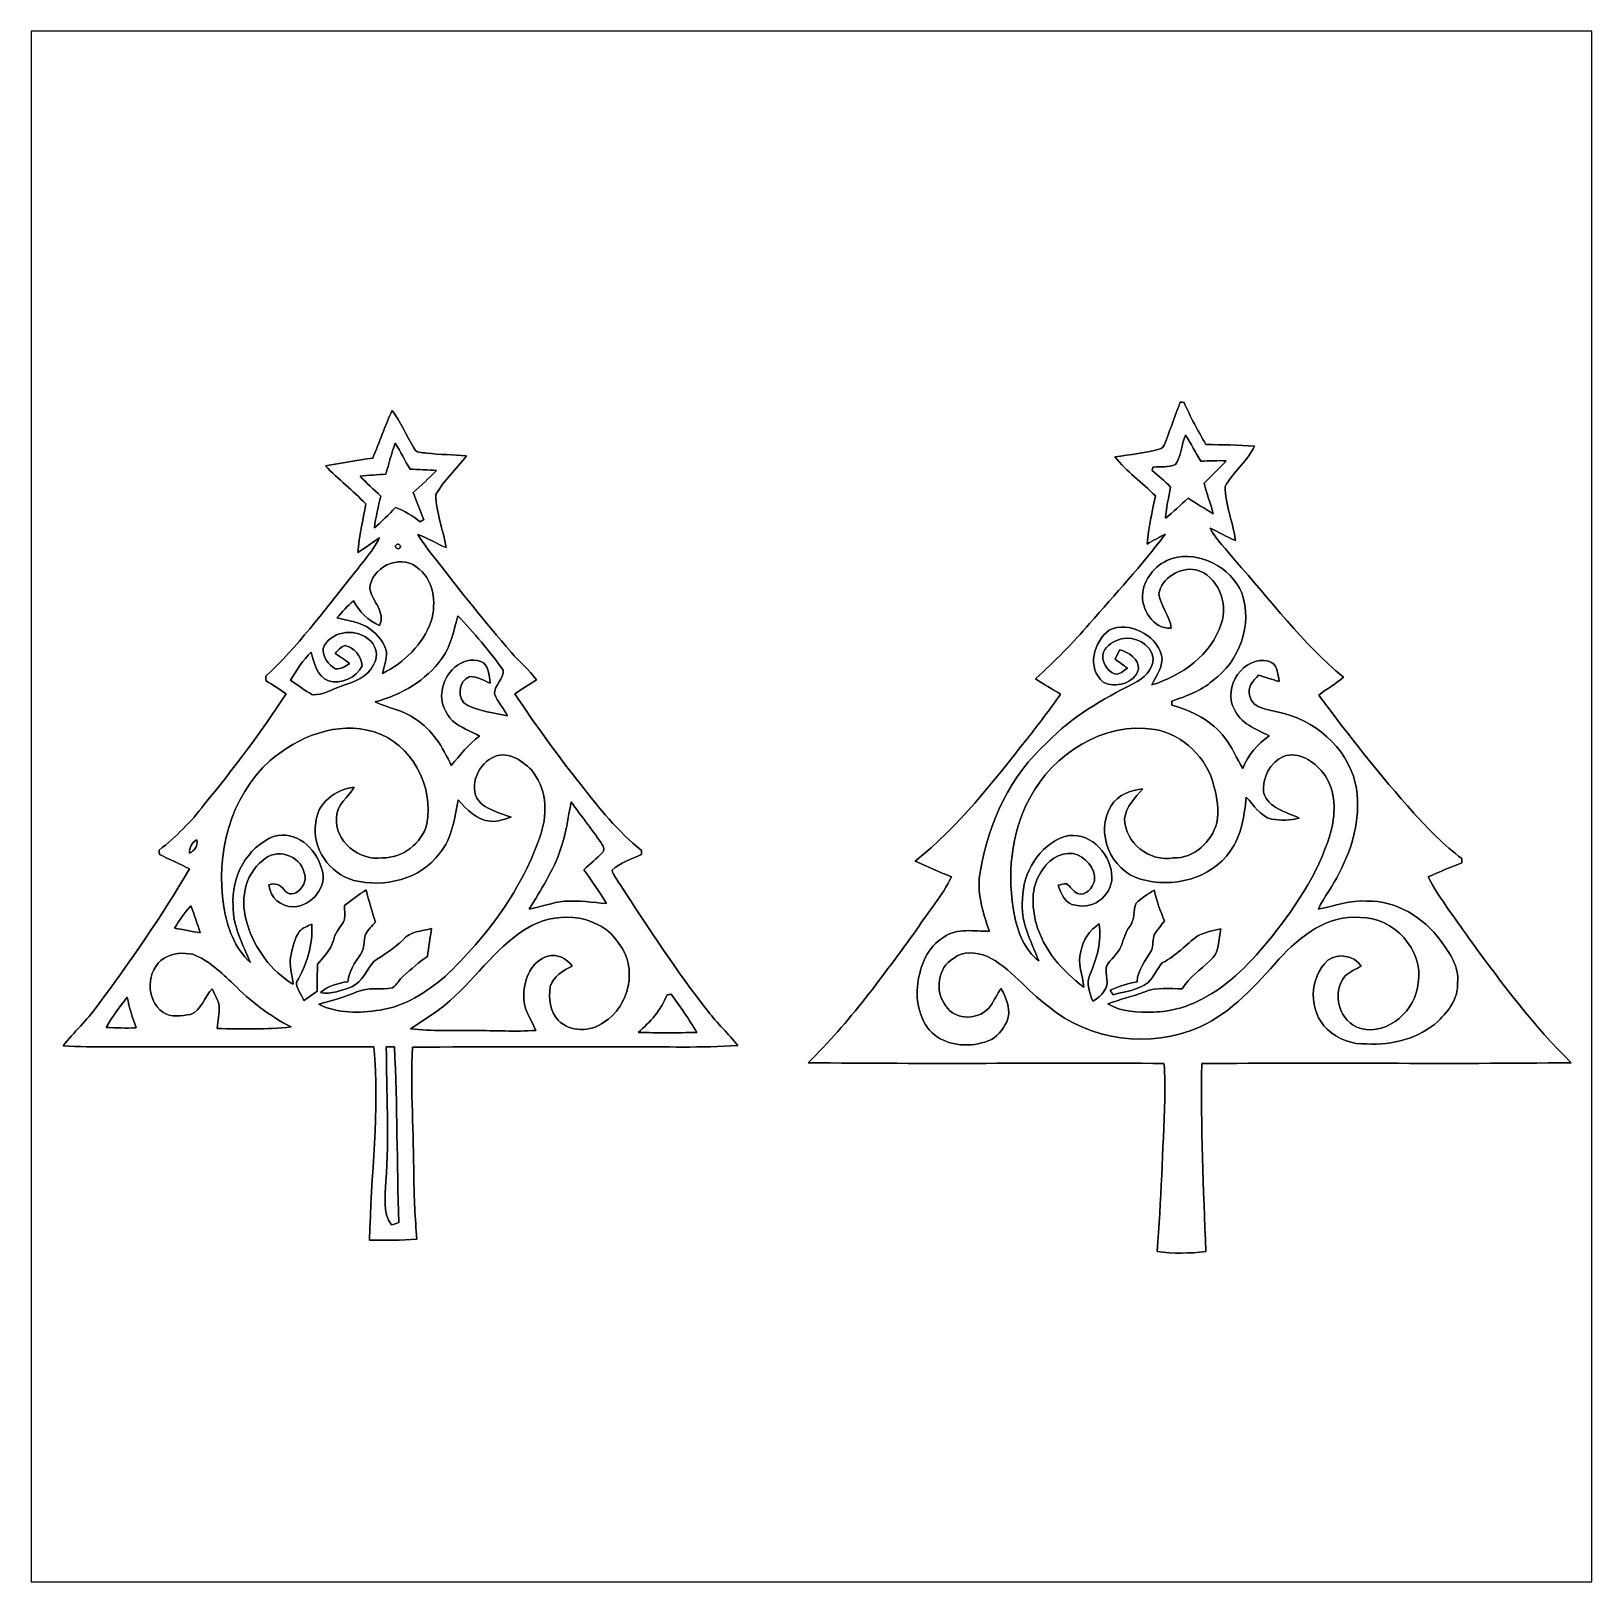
# Model space of a CAD drawing. Header units: centimetres. Extents: x -16.8 to 16.8, y -16.7 to 16.7.
import ezdxf

# ---------------------------------------------------------------- set-up
doc = ezdxf.new("R2010")
doc.units = ezdxf.units.CM
doc.header["$MEASUREMENT"] = 0
doc.layers.add('Layer 1', color=7, linetype='Continuous')

msp = doc.modelspace()

# ---------------------------------------------------------------- linework, layer by layer
at = {"layer": 'Layer 1', "color": 7}
for points, knots in [([(-16.77458, 16.66875), (-16.77458, 16.66875), (16.77458, 16.66875), (16.77458, 16.66875), (16.77458, 16.66875), (16.77458, 16.66875), (16.77458, -16.66875), (16.77458, -16.66875), (16.77458, -16.66875), (16.77458, -16.66875), (-16.77458, -16.66875), (-16.77458, -16.66875), (-16.77458, -16.66875), (-16.77458, -16.66875), (-16.77458, 16.66875), (-16.77458, 16.66875), (-16.77458, 16.66875), (-16.77458, 16.66875), (-16.77458, 16.66875), (-16.77458, 16.66875)], [0, 0, 0, 0, 0.16666667, 0.16666667, 0.16666667, 0.16666667, 0.33333333, 0.33333333, 0.33333333, 0.33333333, 0.5, 0.5, 0.5, 0.5, 0.66666667, 0.66666667, 0.66666667, 0.66666667, 1, 1, 1, 1]), ([(-9.43398, 7.49229), (-9.77371, 7.43797), (-10.11308, 7.38576), (-10.45139, 7.32508), (-10.45139, 7.32508), (-10.17552, 7.03686), (-9.8619, 6.7878), (-9.57792, 6.50699), (-9.57792, 6.50699), (-9.63824, 6.15879), (-9.73032, 5.81413), (-9.75184, 5.45994), (-9.75184, 5.45994), (-9.59062, 5.55766), (-9.44421, 5.67761), (-9.2837, 5.77674), (-9.2837, 5.77674), (-9.45515, 5.45959), (-9.69786, 5.19148), (-9.91588, 4.90714), (-9.91588, 4.90714), (-10.50008, 4.18994), (-11.04477, 3.42935), (-11.73092, 2.80388), (-11.73092, 2.80388), (-11.72986, 2.77848), (-11.72774, 2.72768), (-11.72669, 2.70228), (-11.72669, 2.70228), (-11.57958, 2.61373), (-11.43529, 2.52095), (-11.29594, 2.42006), (-11.29594, 2.42006), (-11.83675, 1.59385), (-12.4333, 0.80574), (-13.0556, 0.03951), (-13.0556, 0.03951), (-13.33712, -0.32385), (-13.66132, -0.65476), (-14.02362, -0.93768), (-14.02362, -0.93768), (-14.02221, -0.96167), (-14.01974, -1.0093), (-14.01833, -1.03329), (-14.01833, -1.03329), (-13.80137, -1.13418), (-13.58371, -1.23402), (-13.36957, -1.34056), (-13.36957, -1.34056), (-13.97, -2.36432), (-14.65121, -3.33939), (-15.35818, -4.29225), (-15.35818, -4.29225), (-15.57479, -4.59881), (-15.85842, -4.84822), (-16.08843, -5.1435), (-16.08843, -5.1435), (-15.75364, -5.17066), (-15.41709, -5.16819), (-15.08125, -5.16996), (-15.08125, -5.16996), (-13.19107, -5.16502), (-11.30088, -5.17172), (-9.4107, -5.16572), (-9.4107, -5.16572), (-9.27418, -6.54932), (-9.47773, -7.93856), (-9.49889, -9.32427), (-9.49889, -9.32427), (-9.16023, -9.32956), (-8.82086, -9.32533), (-8.48254, -9.30522), (-8.48254, -9.30522), (-8.52417, -8.85649), (-8.54181, -8.40564), (-8.55098, -7.95549), (-8.55098, -7.95549), (-8.55274, -7.0291), (-8.62048, -6.10376), (-8.5792, -5.17737), (-8.5792, -5.17737), (-7.03086, -5.15655), (-5.48217, -5.17384), (-3.93347, -5.16819), (-3.93347, -5.16819), (-3.15136, -5.16114), (-2.36784, -5.19289), (-1.58679, -5.13856), (-1.58679, -5.13856), (-1.78435, -4.88315), (-2.026, -4.66478), (-2.22144, -4.40796), (-2.22144, -4.40796), (-2.90759, -3.53801), (-3.5052, -2.6035), (-4.11586, -1.68028), (-4.11586, -1.68028), (-4.17336, -1.57656), (-4.25944, -1.48661), (-4.28801, -1.36984), (-4.28801, -1.36984), (-4.11374, -1.20086), (-3.86609, -1.14159), (-3.65548, -1.03152), (-3.65548, -1.03152), (-3.65513, -1.0093), (-3.65443, -0.96485), (-3.65372, -0.94298), (-3.65372, -0.94298), (-4.16348, -0.54575), (-4.56142, -0.03104), (-4.96076, 0.47131), (-4.96076, 0.47131), (-5.45959, 1.10067), (-5.93231, 1.75084), (-6.37575, 2.42041), (-6.37575, 2.42041), (-6.22512, 2.52554), (-6.06884, 2.62184), (-5.91503, 2.72203), (-5.91503, 2.72203), (-6.06813, 2.94358), (-6.28227, 3.11256), (-6.45583, 3.31646), (-6.45583, 3.31646), (-7.02345, 3.96381), (-7.55438, 4.64256), (-8.0839, 5.3213), (-8.0839, 5.3213), (-8.21584, 5.49346), (-8.35413, 5.66173), (-8.46384, 5.84906), (-8.46384, 5.84906), (-8.25288, 5.77215), (-8.06238, 5.65185), (-7.8546, 5.56719), (-7.8546, 5.56719), (-7.91598, 5.94854), (-8.07297, 6.31613), (-8.07473, 6.7056), (-8.07473, 6.7056), (-7.90363, 7.0171), (-7.62635, 7.2517), (-7.41998, 7.53851), (-7.41998, 7.53851), (-7.70467, 7.56214), (-7.99006, 7.56567), (-8.2737, 7.59813), (-8.2737, 7.59813), (-8.3753, 7.61647), (-8.50829, 7.59284), (-8.54851, 7.71243), (-8.54851, 7.71243), (-8.71149, 7.97631), (-8.82791, 8.2677), (-9.01771, 8.51606), (-9.01771, 8.51606), (-9.1694, 8.18021), (-9.28441, 7.8292), (-9.43398, 7.49229)], [0, 0, 0, 0, 0.02439024, 0.02439024, 0.02439024, 0.02439024, 0.04878049, 0.04878049, 0.04878049, 0.04878049, 0.07317073, 0.07317073, 0.07317073, 0.07317073, 0.09756098, 0.09756098, 0.09756098, 0.09756098, 0.12195122, 0.12195122, 0.12195122, 0.12195122, 0.14634146, 0.14634146, 0.14634146, 0.14634146, 0.17073171, 0.17073171, 0.17073171, 0.17073171, 0.19512195, 0.19512195, 0.19512195, 0.19512195, 0.2195122, 0.2195122, 0.2195122, 0.2195122, 0.24390244, 0.24390244, 0.24390244, 0.24390244, 0.26829268, 0.26829268, 0.26829268, 0.26829268, 0.29268293, 0.29268293, 0.29268293, 0.29268293, 0.31707317, 0.31707317, 0.31707317, 0.31707317, 0.34146341, 0.34146341, 0.34146341, 0.34146341, 0.36585366, 0.36585366, 0.36585366, 0.36585366, 0.3902439, 0.3902439, 0.3902439, 0.3902439, 0.41463415, 0.41463415, 0.41463415, 0.41463415, 0.43902439, 0.43902439, 0.43902439, 0.43902439, 0.46341463, 0.46341463, 0.46341463, 0.46341463, 0.48780488, 0.48780488, 0.48780488, 0.48780488, 0.51219512, 0.51219512, 0.51219512, 0.51219512, 0.53658537, 0.53658537, 0.53658537, 0.53658537, 0.56097561, 0.56097561, 0.56097561, 0.56097561, 0.58536585, 0.58536585, 0.58536585, 0.58536585, 0.6097561, 0.6097561, 0.6097561, 0.6097561, 0.63414634, 0.63414634, 0.63414634, 0.63414634, 0.65853659, 0.65853659, 0.65853659, 0.65853659, 0.68292683, 0.68292683, 0.68292683, 0.68292683, 0.70731707, 0.70731707, 0.70731707, 0.70731707, 0.73170732, 0.73170732, 0.73170732, 0.73170732, 0.75609756, 0.75609756, 0.75609756, 0.75609756, 0.7804878, 0.7804878, 0.7804878, 0.7804878, 0.80487805, 0.80487805, 0.80487805, 0.80487805, 0.82926829, 0.82926829, 0.82926829, 0.82926829, 0.85365854, 0.85365854, 0.85365854, 0.85365854, 0.87804878, 0.87804878, 0.87804878, 0.87804878, 0.90243902, 0.90243902, 0.90243902, 0.90243902, 0.92682927, 0.92682927, 0.92682927, 0.92682927, 0.95121951, 0.95121951, 0.95121951, 0.95121951, 1, 1, 1, 1]), ([(7.92797, 8.69386), (7.82249, 8.4201), (7.72407, 8.14387), (7.62423, 7.868), (7.62423, 7.868), (7.59566, 7.80697), (7.57978, 7.72866), (7.51558, 7.69408), (7.51558, 7.69408), (7.19102, 7.59848), (6.85306, 7.56744), (6.52039, 7.51522), (6.52039, 7.51522), (6.7751, 7.20125), (7.10882, 6.96383), (7.39281, 6.67808), (7.39281, 6.67808), (7.32331, 6.33518), (7.24676, 5.99264), (7.21395, 5.64374), (7.21395, 5.64374), (7.34448, 5.71288), (7.47007, 5.79155), (7.60483, 5.85258), (7.60483, 5.85258), (7.10036, 5.18301), (6.5278, 4.56706), (5.97923, 3.93347), (5.97923, 3.93347), (5.61587, 3.51473), (5.22746, 3.11891), (4.81753, 2.74602), (4.81753, 2.74602), (4.99181, 2.6289), (5.1749, 2.52624), (5.35199, 2.41335), (5.35199, 2.41335), (5.12551, 2.0888), (4.88527, 1.77412), (4.6422, 1.46191), (4.6422, 1.46191), (3.90243, 0.52776), (3.16583, -0.4258), (2.23061, -1.17616), (2.23061, -1.17616), (2.48638, -1.29469), (2.74673, -1.40335), (3.00708, -1.51271), (3.00708, -1.51271), (2.8127, -1.9237), (2.50543, -2.26907), (2.25884, -2.64866), (2.25884, -2.64866), (1.53458, -3.64243), (0.81209, -4.6482), (-0.07126, -5.50933), (-0.07126, -5.50933), (2.47791, -5.53755), (5.02779, -5.51074), (7.57731, -5.52309), (7.57731, -5.52309), (7.60412, -5.78026), (7.59742, -6.03885), (7.5946, -6.29744), (7.5946, -6.29744), (7.55685, -7.38787), (7.51311, -8.47866), (7.42915, -9.56663), (7.42915, -9.56663), (7.77699, -9.61602), (8.13082, -9.61037), (8.47937, -9.5691), (8.47937, -9.5691), (8.42645, -8.22325), (8.36401, -6.87564), (8.38941, -5.52838), (8.38941, -5.52838), (11.03736, -5.50263), (13.68637, -5.54214), (16.33467, -5.50862), (16.33467, -5.50862), (15.52857, -4.72546), (14.85512, -3.82129), (14.19401, -2.91606), (14.19401, -2.91606), (13.87863, -2.45039), (13.51597, -2.01119), (13.25421, -1.51201), (13.25421, -1.51201), (13.49587, -1.40758), (13.73893, -1.30598), (13.98376, -1.20826), (13.98376, -1.20826), (13.98376, -1.18604), (13.98411, -1.14159), (13.98411, -1.11936), (13.98411, -1.11936), (13.59606, -0.84102), (13.27009, -0.48895), (12.94659, -0.14111), (12.94659, -0.14111), (12.22622, 0.67134), (11.55312, 1.52365), (10.90401, 2.39395), (10.90401, 2.39395), (11.07793, 2.52942), (11.27478, 2.63349), (11.43917, 2.7813), (11.43917, 2.7813), (10.55017, 3.50837), (9.86508, 4.44112), (9.10414, 5.29343), (9.10414, 5.29343), (8.92316, 5.52168), (8.70373, 5.72488), (8.56932, 5.98664), (8.56932, 5.98664), (8.7563, 5.90903), (8.92316, 5.78908), (9.11437, 5.72064), (9.11437, 5.72064), (9.06392, 6.11293), (8.89459, 6.48335), (8.89, 6.88199), (8.89, 6.88199), (9.06392, 7.19808), (9.37683, 7.41821), (9.525, 7.75053), (9.525, 7.75053), (9.17716, 7.77205), (8.82791, 7.77769), (8.48007, 7.78192), (8.48007, 7.78192), (8.30651, 8.07508), (8.14599, 8.37671), (8.00841, 8.68821), (8.00841, 8.68821), (7.9883, 8.68962), (7.94808, 8.69244), (7.92797, 8.69386), (7.92797, 8.69386), (7.92797, 8.69386), (7.92797, 8.69386), (7.92797, 8.69386)], [0, 0, 0, 0, 0.02702703, 0.02702703, 0.02702703, 0.02702703, 0.05405405, 0.05405405, 0.05405405, 0.05405405, 0.08108108, 0.08108108, 0.08108108, 0.08108108, 0.10810811, 0.10810811, 0.10810811, 0.10810811, 0.13513514, 0.13513514, 0.13513514, 0.13513514, 0.16216216, 0.16216216, 0.16216216, 0.16216216, 0.18918919, 0.18918919, 0.18918919, 0.18918919, 0.21621622, 0.21621622, 0.21621622, 0.21621622, 0.24324324, 0.24324324, 0.24324324, 0.24324324, 0.27027027, 0.27027027, 0.27027027, 0.27027027, 0.2972973, 0.2972973, 0.2972973, 0.2972973, 0.32432432, 0.32432432, 0.32432432, 0.32432432, 0.35135135, 0.35135135, 0.35135135, 0.35135135, 0.37837838, 0.37837838, 0.37837838, 0.37837838, 0.40540541, 0.40540541, 0.40540541, 0.40540541, 0.43243243, 0.43243243, 0.43243243, 0.43243243, 0.45945946, 0.45945946, 0.45945946, 0.45945946, 0.48648649, 0.48648649, 0.48648649, 0.48648649, 0.51351351, 0.51351351, 0.51351351, 0.51351351, 0.54054054, 0.54054054, 0.54054054, 0.54054054, 0.56756757, 0.56756757, 0.56756757, 0.56756757, 0.59459459, 0.59459459, 0.59459459, 0.59459459, 0.62162162, 0.62162162, 0.62162162, 0.62162162, 0.64864865, 0.64864865, 0.64864865, 0.64864865, 0.67567568, 0.67567568, 0.67567568, 0.67567568, 0.7027027, 0.7027027, 0.7027027, 0.7027027, 0.72972973, 0.72972973, 0.72972973, 0.72972973, 0.75675676, 0.75675676, 0.75675676, 0.75675676, 0.78378378, 0.78378378, 0.78378378, 0.78378378, 0.81081081, 0.81081081, 0.81081081, 0.81081081, 0.83783784, 0.83783784, 0.83783784, 0.83783784, 0.86486486, 0.86486486, 0.86486486, 0.86486486, 0.89189189, 0.89189189, 0.89189189, 0.89189189, 0.91891892, 0.91891892, 0.91891892, 0.91891892, 0.94594595, 0.94594595, 0.94594595, 0.94594595, 1, 1, 1, 1]), ([(-9.15176, 7.14481), (-9.0865, 7.36671), (-9.0297, 7.59142), (-8.95103, 7.80909), (-8.95103, 7.80909), (-8.83567, 7.62882), (-8.74078, 7.43656), (-8.6293, 7.25382), (-8.6293, 7.25382), (-8.48819, 7.24711), (-8.20596, 7.23336), (-8.06485, 7.2263), (-8.06485, 7.2263), (-8.21619, 7.05344), (-8.39541, 6.9088), (-8.56192, 6.75146), (-8.56192, 6.75146), (-8.4896, 6.55426), (-8.40916, 6.35988), (-8.33755, 6.16232), (-8.33755, 6.16232), (-8.35589, 6.15244), (-8.39188, 6.13234), (-8.41022, 6.12246), (-8.41022, 6.12246), (-8.57885, 6.24064), (-8.74713, 6.36341), (-8.94433, 6.43008), (-8.94433, 6.43008), (-9.08967, 6.27803), (-9.23572, 6.12599), (-9.39694, 5.99017), (-9.39694, 5.99017), (-9.36696, 6.22159), (-9.31122, 6.44807), (-9.26042, 6.67561), (-9.26042, 6.67561), (-9.41211, 6.8139), (-9.56275, 6.9536), (-9.70386, 7.10283), (-9.70386, 7.10283), (-9.52041, 7.12329), (-9.33591, 7.12999), (-9.15176, 7.14481)], [0, 0, 0, 0, 0.08333333, 0.08333333, 0.08333333, 0.08333333, 0.16666667, 0.16666667, 0.16666667, 0.16666667, 0.25, 0.25, 0.25, 0.25, 0.33333333, 0.33333333, 0.33333333, 0.33333333, 0.41666667, 0.41666667, 0.41666667, 0.41666667, 0.5, 0.5, 0.5, 0.5, 0.58333333, 0.58333333, 0.58333333, 0.58333333, 0.66666667, 0.66666667, 0.66666667, 0.66666667, 0.75, 0.75, 0.75, 0.75, 0.83333333, 0.83333333, 0.83333333, 0.83333333, 1, 1, 1, 1]), ([(8.03945, 7.98689), (8.16504, 7.80944), (8.24724, 7.60483), (8.37283, 7.42668), (8.37283, 7.42668), (8.5531, 7.42985), (8.73584, 7.44149), (8.91716, 7.43197), (8.91716, 7.43197), (8.76194, 7.26828), (8.60143, 7.11024), (8.44127, 6.95184), (8.44127, 6.95184), (8.49277, 6.72853), (8.57744, 6.5151), (8.63776, 6.29391), (8.63776, 6.29391), (8.45573, 6.40327), (8.27511, 6.5151), (8.09484, 6.62587), (8.09484, 6.62587), (7.93291, 6.48441), (7.78122, 6.3313), (7.60977, 6.20113), (7.60977, 6.20113), (7.62811, 6.4262), (7.67821, 6.64669), (7.72019, 6.86823), (7.72019, 6.86823), (7.59142, 6.99241), (7.45737, 7.11094), (7.32084, 7.22595), (7.32084, 7.22595), (7.32578, 7.24323), (7.33496, 7.27745), (7.33954, 7.29474), (7.33954, 7.29474), (7.49617, 7.31802), (7.67821, 7.27992), (7.82214, 7.34977), (7.82214, 7.34977), (7.95584, 7.53286), (7.94949, 7.78122), (8.03945, 7.98689)], [0, 0, 0, 0, 0.08333333, 0.08333333, 0.08333333, 0.08333333, 0.16666667, 0.16666667, 0.16666667, 0.16666667, 0.25, 0.25, 0.25, 0.25, 0.33333333, 0.33333333, 0.33333333, 0.33333333, 0.41666667, 0.41666667, 0.41666667, 0.41666667, 0.5, 0.5, 0.5, 0.5, 0.58333333, 0.58333333, 0.58333333, 0.58333333, 0.66666667, 0.66666667, 0.66666667, 0.66666667, 0.75, 0.75, 0.75, 0.75, 0.83333333, 0.83333333, 0.83333333, 0.83333333, 1, 1, 1, 1]), ([(-9.49501, 4.67924), (-9.47843, 5.13221), (-8.86001, 5.43878), (-8.49736, 5.15267), (-8.49736, 5.15267), (-8.12412, 4.90044), (-8.05392, 4.38679), (-8.17809, 3.9811), (-8.17809, 3.9811), (-8.35872, 3.48509), (-8.75242, 3.09139), (-9.22232, 2.86103), (-9.22232, 2.86103), (-9.18351, 3.01272), (-9.13377, 3.16442), (-9.13518, 3.32281), (-9.13518, 3.32281), (-9.17716, 3.52637), (-9.32603, 3.68935), (-9.48478, 3.81423), (-9.48478, 3.81423), (-9.69222, 3.96981), (-9.95892, 3.9878), (-10.20092, 4.05448), (-10.20092, 4.05448), (-10.08768, 4.18042), (-9.97761, 4.31024), (-9.84814, 4.41995), (-9.84814, 4.41995), (-9.7222, 4.18782), (-9.52923, 3.99909), (-9.28617, 3.89326), (-9.28617, 3.89326), (-9.14576, 4.18289), (-9.44527, 4.40831), (-9.49501, 4.67924)], [0, 0, 0, 0, 0.1, 0.1, 0.1, 0.1, 0.2, 0.2, 0.2, 0.2, 0.3, 0.3, 0.3, 0.3, 0.4, 0.4, 0.4, 0.4, 0.5, 0.5, 0.5, 0.5, 0.6, 0.6, 0.6, 0.6, 0.7, 0.7, 0.7, 0.7, 0.8, 0.8, 0.8, 0.8, 1, 1, 1, 1]), ([(-8.93163, 5.62046), (-8.8967, 5.67267), (-8.80745, 5.61446), (-8.84837, 5.5626), (-8.84837, 5.5626), (-8.88365, 5.51074), (-8.9729, 5.56895), (-8.93163, 5.62046)], [0, 0, 0, 0, 0.33333333, 0.33333333, 0.33333333, 0.33333333, 1, 1, 1, 1]), ([(7.75476, 5.33329), (8.34319, 5.50051), (9.0103, 5.14456), (9.24948, 4.59281), (9.24948, 4.59281), (9.49396, 3.90772), (9.20044, 3.11856), (8.62154, 2.70192), (8.62154, 2.70192), (8.3693, 2.48603), (8.05744, 2.3689), (7.74735, 2.26554), (7.74735, 2.26554), (7.74735, 2.24367), (7.747, 2.19992), (7.747, 2.17805), (7.747, 2.17805), (8.18056, 2.05705), (8.60884, 1.84291), (8.88577, 1.47673), (8.88577, 1.47673), (9.04769, 1.27776), (9.13483, 1.03364), (9.27171, 0.8188), (9.27171, 0.8188), (9.38424, 1.10631), (9.58427, 1.34655), (9.83968, 1.51765), (9.83968, 1.51765), (9.55851, 1.66441), (9.21385, 1.78364), (9.08544, 2.09973), (9.08544, 2.09973), (8.83285, 2.56399), (9.28934, 3.25402), (9.82627, 3.12526), (9.82627, 3.12526), (10.01854, 3.07728), (10.02771, 2.84409), (10.05276, 2.68746), (10.05276, 2.68746), (9.90353, 2.72909), (9.75713, 2.7813), (9.60861, 2.82293), (9.60861, 2.82293), (9.49219, 2.70192), (9.35461, 2.55623), (9.42199, 2.3682), (9.42199, 2.3682), (9.4929, 2.09303), (9.81287, 2.09056), (10.03653, 2.02706), (10.03653, 2.02706), (10.80452, 1.87713), (11.50091, 1.28094), (11.69035, 0.50906), (11.69035, 0.50906), (11.83464, -0.15699), (11.65578, -0.83996), (11.34392, -1.42981), (11.34392, -1.42981), (11.2201, -1.70462), (11.01866, -1.93534), (10.89625, -2.21051), (10.89625, -2.21051), (11.24197, -2.13501), (11.58134, -2.01119), (11.94153, -2.03235), (11.94153, -2.03235), (12.57335, -2.02036), (13.15579, -2.38548), (13.52515, -2.87973), (13.52515, -2.87973), (13.71353, -3.14889), (13.9319, -3.43923), (13.88674, -3.79271), (13.88674, -3.79271), (13.91179, -4.12009), (13.69025, -4.39949), (13.47117, -4.6168), (13.47117, -4.6168), (13.05807, -4.98616), (12.48727, -5.1375), (11.94117, -5.10328), (11.94117, -5.10328), (11.62544, -5.12974), (11.31817, -4.99569), (11.08463, -4.79002), (11.08463, -4.79002), (10.68599, -4.40302), (10.68423, -3.68088), (11.10262, -3.30729), (11.10262, -3.30729), (11.32417, -3.14254), (11.66213, -3.20322), (11.817, -3.43147), (11.817, -3.43147), (11.70093, -3.4985), (11.57252, -3.55071), (11.47374, -3.64243), (11.47374, -3.64243), (11.16577, -3.99662), (11.3471, -4.64891), (11.80606, -4.77414), (11.80606, -4.77414), (12.41531, -4.92301), (12.98716, -4.37691), (13.04502, -3.79342), (13.04502, -3.79342), (13.15932, -3.07799), (12.51197, -2.38019), (11.79936, -2.38478), (11.79936, -2.38478), (11.09521, -2.32163), (10.5029, -2.79224), (10.0524, -3.27872), (10.0524, -3.27872), (9.55463, -3.84069), (9.03887, -4.4263), (8.34214, -4.74345), (8.34214, -4.74345), (7.28698, -5.20382), (5.9757, -5.04049), (5.08917, -4.29578), (5.08917, -4.29578), (4.62633, -3.96311), (4.28907, -3.46675), (3.76837, -3.21522), (3.76837, -3.21522), (3.54013, -3.13443), (3.25226, -3.10092), (3.05329, -3.26566), (3.05329, -3.26566), (2.70933, -3.46322), (2.64548, -3.97475), (2.88255, -4.27884), (2.88255, -4.27884), (3.08328, -4.61963), (3.63926, -4.59846), (3.85269, -4.28096), (3.85269, -4.28096), (3.92889, -4.16066), (3.99556, -4.03507), (4.07106, -3.91442), (4.07106, -3.91442), (4.19982, -4.12186), (4.29789, -4.38609), (4.20158, -4.62633), (4.20158, -4.62633), (4.11057, -4.79637), (3.98886, -4.97134), (3.79977, -5.03978), (3.79977, -5.03978), (3.42477, -5.17948), (2.96404, -5.16255), (2.64125, -4.90749), (2.64125, -4.90749), (2.32445, -4.64467), (2.23696, -4.19382), (2.28318, -3.80259), (2.28318, -3.80259), (2.34033, -3.42406), (2.49379, -3.01061), (2.84374, -2.81129), (2.84374, -2.81129), (3.12808, -2.60068), (3.50061, -2.68817), (3.82905, -2.68323), (3.82905, -2.68323), (3.67101, -2.27154), (3.54118, -1.82033), (3.63114, -1.37795), (3.63114, -1.37795), (3.81, -0.34255), (4.27672, 0.67698), (5.07577, 1.38007), (5.07577, 1.38007), (5.588, 1.93569), (6.25722, 2.30364), (6.92291, 2.64231), (6.92291, 2.64231), (7.13528, 2.74708), (7.34836, 2.93299), (7.34413, 3.18911), (7.34413, 3.18911), (7.30603, 3.49779), (6.93737, 3.67559), (6.65586, 3.60821), (6.65586, 3.60821), (6.50699, 3.55424), (6.33801, 3.47627), (6.27839, 3.31682), (6.27839, 3.31682), (6.217, 3.12561), (6.34471, 2.92171), (6.51969, 2.84939), (6.51969, 2.84939), (6.62517, 2.82293), (6.70666, 2.92241), (6.79027, 2.97074), (6.79027, 2.97074), (6.70525, 3.03883), (6.61741, 3.10303), (6.52851, 3.16512), (6.52851, 3.16512), (6.5599, 3.23321), (6.59236, 3.30094), (6.62552, 3.36832), (6.62552, 3.36832), (6.81531, 3.31682), (7.04215, 3.17253), (7.03262, 2.95028), (7.03262, 2.95028), (6.9402, 2.65148), (6.5338, 2.53048), (6.27168, 2.67406), (6.27168, 2.67406), (5.90903, 2.97639), (6.06637, 3.54683), (6.40151, 3.79413), (6.40151, 3.79413), (6.8266, 3.98886), (7.40092, 3.69958), (7.52651, 3.25614), (7.52651, 3.25614), (7.57484, 3.01378), (7.41257, 2.81658), (7.31414, 2.61444), (7.31414, 2.61444), (7.9629, 2.81305), (8.59684, 3.25684), (8.80816, 3.92889), (8.80816, 3.92889), (8.96691, 4.37198), (8.73901, 4.96217), (8.26558, 5.09094), (8.26558, 5.09094), (7.9248, 5.15197), (7.52052, 4.92019), (7.47007, 4.56424), (7.47007, 4.56424), (7.50676, 4.30636), (7.70643, 4.09998), (7.73148, 3.83469), (7.73148, 3.83469), (7.34483, 3.80788), (7.07461, 4.24639), (7.11976, 4.59881), (7.11976, 4.59881), (7.16739, 4.93712), (7.43126, 5.23099), (7.75476, 5.33329), (7.75476, 5.33329), (7.75476, 5.33329), (7.75476, 5.33329), (7.75476, 5.33329)], [0, 0, 0, 0, 0.01538462, 0.01538462, 0.01538462, 0.01538462, 0.03076923, 0.03076923, 0.03076923, 0.03076923, 0.04615385, 0.04615385, 0.04615385, 0.04615385, 0.06153846, 0.06153846, 0.06153846, 0.06153846, 0.07692308, 0.07692308, 0.07692308, 0.07692308, 0.09230769, 0.09230769, 0.09230769, 0.09230769, 0.10769231, 0.10769231, 0.10769231, 0.10769231, 0.12307692, 0.12307692, 0.12307692, 0.12307692, 0.13846154, 0.13846154, 0.13846154, 0.13846154, 0.15384615, 0.15384615, 0.15384615, 0.15384615, 0.16923077, 0.16923077, 0.16923077, 0.16923077, 0.18461538, 0.18461538, 0.18461538, 0.18461538, 0.2, 0.2, 0.2, 0.2, 0.21538462, 0.21538462, 0.21538462, 0.21538462, 0.23076923, 0.23076923, 0.23076923, 0.23076923, 0.24615385, 0.24615385, 0.24615385, 0.24615385, 0.26153846, 0.26153846, 0.26153846, 0.26153846, 0.27692308, 0.27692308, 0.27692308, 0.27692308, 0.29230769, 0.29230769, 0.29230769, 0.29230769, 0.30769231, 0.30769231, 0.30769231, 0.30769231, 0.32307692, 0.32307692, 0.32307692, 0.32307692, 0.33846154, 0.33846154, 0.33846154, 0.33846154, 0.35384615, 0.35384615, 0.35384615, 0.35384615, 0.36923077, 0.36923077, 0.36923077, 0.36923077, 0.38461538, 0.38461538, 0.38461538, 0.38461538, 0.4, 0.4, 0.4, 0.4, 0.41538462, 0.41538462, 0.41538462, 0.41538462, 0.43076923, 0.43076923, 0.43076923, 0.43076923, 0.44615385, 0.44615385, 0.44615385, 0.44615385, 0.46153846, 0.46153846, 0.46153846, 0.46153846, 0.47692308, 0.47692308, 0.47692308, 0.47692308, 0.49230769, 0.49230769, 0.49230769, 0.49230769, 0.50769231, 0.50769231, 0.50769231, 0.50769231, 0.52307692, 0.52307692, 0.52307692, 0.52307692, 0.53846154, 0.53846154, 0.53846154, 0.53846154, 0.55384615, 0.55384615, 0.55384615, 0.55384615, 0.56923077, 0.56923077, 0.56923077, 0.56923077, 0.58461538, 0.58461538, 0.58461538, 0.58461538, 0.6, 0.6, 0.6, 0.6, 0.61538462, 0.61538462, 0.61538462, 0.61538462, 0.63076923, 0.63076923, 0.63076923, 0.63076923, 0.64615385, 0.64615385, 0.64615385, 0.64615385, 0.66153846, 0.66153846, 0.66153846, 0.66153846, 0.67692308, 0.67692308, 0.67692308, 0.67692308, 0.69230769, 0.69230769, 0.69230769, 0.69230769, 0.70769231, 0.70769231, 0.70769231, 0.70769231, 0.72307692, 0.72307692, 0.72307692, 0.72307692, 0.73846154, 0.73846154, 0.73846154, 0.73846154, 0.75384615, 0.75384615, 0.75384615, 0.75384615, 0.76923077, 0.76923077, 0.76923077, 0.76923077, 0.78461538, 0.78461538, 0.78461538, 0.78461538, 0.8, 0.8, 0.8, 0.8, 0.81538462, 0.81538462, 0.81538462, 0.81538462, 0.83076923, 0.83076923, 0.83076923, 0.83076923, 0.84615385, 0.84615385, 0.84615385, 0.84615385, 0.86153846, 0.86153846, 0.86153846, 0.86153846, 0.87692308, 0.87692308, 0.87692308, 0.87692308, 0.89230769, 0.89230769, 0.89230769, 0.89230769, 0.90769231, 0.90769231, 0.90769231, 0.90769231, 0.92307692, 0.92307692, 0.92307692, 0.92307692, 0.93846154, 0.93846154, 0.93846154, 0.93846154, 0.95384615, 0.95384615, 0.95384615, 0.95384615, 0.96923077, 0.96923077, 0.96923077, 0.96923077, 1, 1, 1, 1]), ([(-7.6013, 4.10139), (-7.25876, 3.72886), (-6.91797, 3.34716), (-6.62905, 2.93158), (-6.62905, 2.93158), (-6.60788, 2.74884), (-6.81919, 2.6095), (-6.81602, 2.42217), (-6.81602, 2.42217), (-6.75252, 2.25002), (-6.62058, 2.11279), (-6.53415, 1.95121), (-6.53415, 1.95121), (-6.82308, 2.00519), (-7.12082, 2.04999), (-7.39105, 2.16994), (-7.39105, 2.16994), (-7.63976, 2.28776), (-7.59848, 2.70933), (-7.34307, 2.79294), (-7.34307, 2.79294), (-7.18608, 2.79188), (-7.05132, 2.71074), (-6.91127, 2.65254), (-6.91127, 2.65254), (-6.92714, 2.81305), (-6.9282, 3.04835), (-7.11094, 3.12067), (-7.11094, 3.12067), (-7.51276, 3.25367), (-7.91774, 2.86385), (-7.93926, 2.47121), (-7.93926, 2.47121), (-7.99148, 2.23661), (-7.86977, 2.01083), (-7.71878, 1.84185), (-7.71878, 1.84185), (-7.54415, 1.70004), (-7.33425, 1.61431), (-7.13423, 1.51483), (-7.13423, 1.51483), (-7.372, 1.33844), (-7.55368, 1.10419), (-7.74453, 0.88124), (-7.74453, 0.88124), (-7.92339, 1.26788), (-8.14987, 1.65559), (-8.52205, 1.88454), (-8.52205, 1.88454), (-8.77641, 2.07433), (-9.10167, 2.10996), (-9.38001, 2.25178), (-9.38001, 2.25178), (-8.81733, 2.39536), (-8.2871, 2.7051), (-7.94632, 3.18382), (-7.94632, 3.18382), (-7.74453, 3.45087), (-7.69161, 3.78778), (-7.6013, 4.10139)], [0, 0, 0, 0, 0.0625, 0.0625, 0.0625, 0.0625, 0.125, 0.125, 0.125, 0.125, 0.1875, 0.1875, 0.1875, 0.1875, 0.25, 0.25, 0.25, 0.25, 0.3125, 0.3125, 0.3125, 0.3125, 0.375, 0.375, 0.375, 0.375, 0.4375, 0.4375, 0.4375, 0.4375, 0.5, 0.5, 0.5, 0.5, 0.5625, 0.5625, 0.5625, 0.5625, 0.625, 0.625, 0.625, 0.625, 0.6875, 0.6875, 0.6875, 0.6875, 0.75, 0.75, 0.75, 0.75, 0.8125, 0.8125, 0.8125, 0.8125, 0.875, 0.875, 0.875, 0.875, 1, 1, 1, 1]), ([(-10.49902, 3.39972), (-10.35156, 3.76661), (-9.83933, 3.84351), (-9.54581, 3.61174), (-9.54581, 3.61174), (-9.36272, 3.49991), (-9.29605, 3.24203), (-9.40999, 3.05858), (-9.40999, 3.05858), (-9.53453, 2.77636), (-9.8425, 2.67723), (-10.1092, 2.58516), (-10.1092, 2.58516), (-10.31169, 2.51778), (-10.50361, 2.39254), (-10.72515, 2.40206), (-10.72515, 2.40206), (-10.89343, 2.48849), (-11.04089, 2.61126), (-11.19928, 2.71321), (-11.19928, 2.71321), (-11.07334, 2.93053), (-10.93188, 3.14113), (-10.75478, 3.32034), (-10.75478, 3.32034), (-10.69552, 3.09351), (-10.63343, 2.79823), (-10.38543, 2.70192), (-10.38543, 2.70192), (-10.11273, 2.6222), (-9.77865, 2.76613), (-9.66117, 3.02648), (-9.66117, 3.02648), (-9.66646, 3.22651), (-9.83509, 3.41701), (-10.02947, 3.46428), (-10.02947, 3.46428), (-10.11802, 3.43253), (-10.17976, 3.35844), (-10.24149, 3.29177), (-10.24149, 3.29177), (-10.13601, 3.22157), (-10.02983, 3.15207), (-9.92858, 3.07516), (-9.92858, 3.07516), (-10.02101, 3.01731), (-10.11379, 2.94393), (-10.23303, 2.96157), (-10.23303, 2.96157), (-10.39142, 3.04447), (-10.5096, 3.21522), (-10.49902, 3.39972)], [0, 0, 0, 0, 0.07142857, 0.07142857, 0.07142857, 0.07142857, 0.14285714, 0.14285714, 0.14285714, 0.14285714, 0.21428571, 0.21428571, 0.21428571, 0.21428571, 0.28571429, 0.28571429, 0.28571429, 0.28571429, 0.35714286, 0.35714286, 0.35714286, 0.35714286, 0.42857143, 0.42857143, 0.42857143, 0.42857143, 0.5, 0.5, 0.5, 0.5, 0.57142857, 0.57142857, 0.57142857, 0.57142857, 0.64285714, 0.64285714, 0.64285714, 0.64285714, 0.71428571, 0.71428571, 0.71428571, 0.71428571, 0.78571429, 0.78571429, 0.78571429, 0.78571429, 0.85714286, 0.85714286, 0.85714286, 0.85714286, 1, 1, 1, 1]), ([(-11.6392, 0.98601), (-11.03665, 1.50178), (-10.19634, 1.84891), (-9.40259, 1.60373), (-9.40259, 1.60373), (-8.59226, 1.35467), (-8.11636, 0.4385), (-8.2677, -0.37465), (-8.2677, -0.37465), (-8.37847, -0.79763), (-8.78911, -1.10949), (-9.2262, -1.10596), (-9.2262, -1.10596), (-9.72079, -1.17475), (-10.25984, -0.74718), (-10.21292, -0.2286), (-10.21292, -0.2286), (-10.20657, 0.04163), (-9.95786, 0.19932), (-9.83298, 0.41416), (-9.83298, 0.41416), (-10.2295, 0.37183), (-10.63343, 0.0702), (-10.65636, -0.35031), (-10.65636, -0.35031), (-10.75478, -0.89182), (-10.36073, -1.45062), (-9.83791, -1.5875), (-9.83791, -1.5875), (-9.18845, -1.75401), (-8.39964, -1.5681), (-7.99359, -1.0033), (-7.99359, -1.0033), (-7.72089, -0.68615), (-7.67397, -0.25118), (-7.59566, 0.14217), (-7.59566, 0.14217), (-7.40904, -0.06279), (-7.20019, -0.30127), (-6.90139, -0.31433), (-6.90139, -0.31433), (-6.74934, -0.3369), (-6.59941, -0.27552), (-6.4576, -0.22719), (-6.4576, -0.22719), (-6.67667, -0.1464), (-6.91656, -0.08925), (-7.10071, 0.06174), (-7.10071, 0.06174), (-7.40445, 0.35066), (-7.19667, 0.87665), (-6.86576, 1.04634), (-6.86576, 1.04634), (-6.56449, 1.21885), (-6.23217, 1.00154), (-6.02298, 0.78599), (-6.02298, 0.78599), (-5.70512, 0.41804), (-5.66314, -0.12136), (-5.81378, -0.57009), (-5.81378, -0.57009), (-6.1976, -1.76636), (-6.97971, -2.79647), (-7.87823, -3.65725), (-7.87823, -3.65725), (-8.28287, -3.98921), (-8.74501, -4.30495), (-9.27629, -4.37586), (-9.27629, -4.37586), (-9.71303, -4.44571), (-10.18822, -4.45452), (-10.59356, -4.25309), (-10.59356, -4.25309), (-10.31699, -4.17513), (-10.0397, -4.09751), (-9.77441, -3.98604), (-9.77441, -3.98604), (-9.53241, -3.87738), (-9.25936, -3.94758), (-9.00712, -3.89714), (-9.00712, -3.89714), (-8.91011, -3.83434), (-8.8646, -3.71793), (-8.7757, -3.6449), (-8.7757, -3.6449), (-8.60213, -3.50308), (-8.44303, -3.34257), (-8.25324, -3.22192), (-8.25324, -3.22192), (-8.23136, -3.02048), (-8.1982, -2.82046), (-8.16786, -2.62079), (-8.16786, -2.62079), (-8.37671, -2.68358), (-8.63106, -2.68076), (-8.77817, -2.86385), (-8.77817, -2.86385), (-8.96761, -3.04447), (-9.18951, -3.18911), (-9.40929, -3.33022), (-9.40929, -3.33022), (-9.56769, -3.50838), (-9.64883, -3.77402), (-9.88272, -3.87526), (-9.88272, -3.87526), (-10.09721, -3.94935), (-10.32475, -4.04495), (-10.55688, -4.00156), (-10.55688, -4.00156), (-10.39107, -3.85868), (-10.18046, -3.79765), (-9.96774, -3.76731), (-9.96774, -3.76731), (-9.93599, -3.54718), (-9.82239, -3.35703), (-9.69363, -3.181), (-9.69363, -3.181), (-9.60402, -3.05506), (-9.63613, -2.8896), (-9.58674, -2.75096), (-9.58674, -2.75096), (-9.53594, -2.64654), (-9.44845, -2.56681), (-9.36978, -2.48391), (-9.36978, -2.48391), (-9.44951, -2.25778), (-9.51583, -2.02741), (-9.57157, -1.79493), (-9.57157, -1.79493), (-9.73526, -1.89653), (-9.88907, -2.0126), (-10.04253, -2.12866), (-10.04253, -2.12866), (-10.04147, -2.24896), (-10.00196, -2.38301), (-10.06793, -2.49202), (-10.06793, -2.49202), (-10.14342, -2.61832), (-10.25419, -2.72521), (-10.27571, -2.87937), (-10.27571, -2.87937), (-10.33321, -3.08187), (-10.48597, -3.23462), (-10.61967, -3.38984), (-10.61967, -3.38984), (-10.62461, -3.58387), (-10.62496, -3.77754), (-10.62884, -3.97157), (-10.62884, -3.97157), (-10.72233, -4.03966), (-10.81511, -4.10916), (-10.91177, -4.17336), (-10.91177, -4.17336), (-10.95622, -4.04178), (-11.08357, -3.91971), (-11.06876, -3.77543), (-11.06876, -3.77543), (-10.85003, -3.39901), (-10.71104, -2.96968), (-10.74314, -2.53012), (-10.74314, -2.53012), (-10.8331, -2.57351), (-10.9347, -2.60632), (-11.00384, -2.68217), (-11.00384, -2.68217), (-11.11603, -2.83704), (-11.15378, -3.02966), (-11.19505, -3.21275), (-11.19505, -3.21275), (-11.24162, -3.41665), (-11.15483, -3.62021), (-11.14213, -3.82341), (-11.14213, -3.82341), (-11.61803, -3.53977), (-11.9634, -3.05858), (-12.12779, -2.53365), (-12.12779, -2.53365), (-12.28619, -2.0634), (-12.20929, -1.46861), (-11.79019, -1.15711), (-11.79019, -1.15711), (-11.51961, -0.88194), (-10.9855, -1.04175), (-10.9093, -1.42381), (-10.9093, -1.42381), (-10.78689, -1.66476), (-11.14743, -2.05669), (-11.34533, -1.78717), (-11.34533, -1.78717), (-11.41942, -1.67499), (-11.5376, -1.63548), (-11.66319, -1.68698), (-11.66319, -1.68698), (-11.64872, -1.96003), (-11.40319, -2.159), (-11.14072, -2.15547), (-11.14072, -2.15547), (-10.74314, -2.14842), (-10.37978, -1.71697), (-10.53641, -1.32468), (-10.53641, -1.32468), (-10.65318, -0.89112), (-11.09204, -0.50412), (-11.56406, -0.64241), (-11.56406, -0.64241), (-12.14191, -0.87806), (-12.47987, -1.52471), (-12.43542, -2.13466), (-12.43542, -2.13466), (-12.44212, -2.57528), (-12.23045, -2.96298), (-12.06218, -3.35492), (-12.06218, -3.35492), (-12.40084, -3.04835), (-12.56841, -2.5968), (-12.63156, -2.15371), (-12.63156, -2.15371), (-12.81924, -1.03364), (-12.49821, 0.21026), (-11.6392, 0.98601)], [0, 0, 0, 0, 0.01785714, 0.01785714, 0.01785714, 0.01785714, 0.03571429, 0.03571429, 0.03571429, 0.03571429, 0.05357143, 0.05357143, 0.05357143, 0.05357143, 0.07142857, 0.07142857, 0.07142857, 0.07142857, 0.08928571, 0.08928571, 0.08928571, 0.08928571, 0.10714286, 0.10714286, 0.10714286, 0.10714286, 0.125, 0.125, 0.125, 0.125, 0.14285714, 0.14285714, 0.14285714, 0.14285714, 0.16071429, 0.16071429, 0.16071429, 0.16071429, 0.17857143, 0.17857143, 0.17857143, 0.17857143, 0.19642857, 0.19642857, 0.19642857, 0.19642857, 0.21428571, 0.21428571, 0.21428571, 0.21428571, 0.23214286, 0.23214286, 0.23214286, 0.23214286, 0.25, 0.25, 0.25, 0.25, 0.26785714, 0.26785714, 0.26785714, 0.26785714, 0.28571429, 0.28571429, 0.28571429, 0.28571429, 0.30357143, 0.30357143, 0.30357143, 0.30357143, 0.32142857, 0.32142857, 0.32142857, 0.32142857, 0.33928571, 0.33928571, 0.33928571, 0.33928571, 0.35714286, 0.35714286, 0.35714286, 0.35714286, 0.375, 0.375, 0.375, 0.375, 0.39285714, 0.39285714, 0.39285714, 0.39285714, 0.41071429, 0.41071429, 0.41071429, 0.41071429, 0.42857143, 0.42857143, 0.42857143, 0.42857143, 0.44642857, 0.44642857, 0.44642857, 0.44642857, 0.46428571, 0.46428571, 0.46428571, 0.46428571, 0.48214286, 0.48214286, 0.48214286, 0.48214286, 0.5, 0.5, 0.5, 0.5, 0.51785714, 0.51785714, 0.51785714, 0.51785714, 0.53571429, 0.53571429, 0.53571429, 0.53571429, 0.55357143, 0.55357143, 0.55357143, 0.55357143, 0.57142857, 0.57142857, 0.57142857, 0.57142857, 0.58928571, 0.58928571, 0.58928571, 0.58928571, 0.60714286, 0.60714286, 0.60714286, 0.60714286, 0.625, 0.625, 0.625, 0.625, 0.64285714, 0.64285714, 0.64285714, 0.64285714, 0.66071429, 0.66071429, 0.66071429, 0.66071429, 0.67857143, 0.67857143, 0.67857143, 0.67857143, 0.69642857, 0.69642857, 0.69642857, 0.69642857, 0.71428571, 0.71428571, 0.71428571, 0.71428571, 0.73214286, 0.73214286, 0.73214286, 0.73214286, 0.75, 0.75, 0.75, 0.75, 0.76785714, 0.76785714, 0.76785714, 0.76785714, 0.78571429, 0.78571429, 0.78571429, 0.78571429, 0.80357143, 0.80357143, 0.80357143, 0.80357143, 0.82142857, 0.82142857, 0.82142857, 0.82142857, 0.83928571, 0.83928571, 0.83928571, 0.83928571, 0.85714286, 0.85714286, 0.85714286, 0.85714286, 0.875, 0.875, 0.875, 0.875, 0.89285714, 0.89285714, 0.89285714, 0.89285714, 0.91071429, 0.91071429, 0.91071429, 0.91071429, 0.92857143, 0.92857143, 0.92857143, 0.92857143, 0.94642857, 0.94642857, 0.94642857, 0.94642857, 0.96428571, 0.96428571, 0.96428571, 0.96428571, 1, 1, 1, 1]), ([(4.69053, 0.17992), (4.27778, -0.58667), (4.19841, -1.49895), (4.36633, -2.34527), (4.36633, -2.34527), (4.43547, -2.7118), (4.58117, -3.08434), (4.88703, -3.31823), (4.88703, -3.31823), (4.71981, -2.89207), (4.4771, -2.47121), (4.53813, -1.99425), (4.53813, -1.99425), (4.53672, -1.41993), (4.89373, -0.83679), (5.44512, -0.64276), (5.44512, -0.64276), (5.93584, -0.5147), (6.41138, -0.96979), (6.45125, -1.44392), (6.45125, -1.44392), (6.51616, -1.85385), (6.08048, -2.24402), (5.6769, -2.11914), (5.6769, -2.11914), (5.45782, -2.10397), (5.35658, -1.87008), (5.30542, -1.6891), (5.30542, -1.6891), (5.36363, -1.67852), (5.42219, -1.6637), (5.48217, -1.66264), (5.48217, -1.66264), (5.57001, -1.7205), (5.62575, -1.81645), (5.71571, -1.87219), (5.71571, -1.87219), (5.90162, -1.92758), (6.03673, -1.75472), (6.08401, -1.60091), (6.08401, -1.60091), (6.11152, -1.31868), (5.88539, -1.0735), (5.62328, -1.01), (5.62328, -1.01), (5.32694, -0.97402), (5.05354, -1.17722), (4.92266, -1.42946), (4.92266, -1.42946), (4.70958, -1.74731), (4.74274, -2.15618), (4.82706, -2.51037), (4.82706, -2.51037), (4.98722, -3.07869), (5.3915, -3.53766), (5.85682, -3.88408), (5.85682, -3.88408), (5.83318, -3.63044), (5.70583, -3.37538), (5.79226, -3.12103), (5.79226, -3.12103), (5.82295, -2.8702), (5.98064, -2.65924), (6.18702, -2.52236), (6.18702, -2.52236), (6.23782, -2.89877), (6.13516, -3.27448), (5.98382, -3.61597), (5.98382, -3.61597), (5.90374, -3.80118), (5.9757, -4.00967), (6.05014, -4.18536), (6.05014, -4.18536), (6.14116, -4.12468), (6.23817, -4.06435), (6.29356, -3.96593), (6.29356, -3.96593), (6.41138, -3.80612), (6.31366, -3.60927), (6.33906, -3.43147), (6.33906, -3.43147), (6.42761, -3.2766), (6.59165, -3.17077), (6.65727, -3.00002), (6.65727, -3.00002), (6.7116, -2.85538), (6.7504, -2.70439), (6.84248, -2.57739), (6.84248, -2.57739), (6.96207, -2.43417), (6.90562, -2.23379), (6.98288, -2.0761), (6.98288, -2.0761), (7.09295, -1.9625), (7.23406, -1.88278), (7.36635, -1.7967), (7.36635, -1.7967), (7.42103, -2.02318), (7.49335, -2.24473), (7.59142, -2.45639), (7.59142, -2.45639), (7.51664, -2.55058), (7.43832, -2.64301), (7.37658, -2.74673), (7.37658, -2.74673), (7.32966, -2.85715), (7.35048, -2.98379), (7.30956, -3.09598), (7.30956, -3.09598), (7.18644, -3.31011), (7.01216, -3.50661), (6.99982, -3.76731), (6.99982, -3.76731), (6.8012, -3.80788), (6.60682, -3.86468), (6.42197, -3.94794), (6.42197, -3.94794), (6.43678, -3.97263), (6.46677, -4.02202), (6.48194, -4.04671), (6.48194, -4.04671), (6.74017, -3.97863), (7.02134, -3.95217), (7.23794, -3.78072), (7.23794, -3.78072), (7.36282, -3.65654), (7.42844, -3.48544), (7.54662, -3.35739), (7.54662, -3.35739), (7.83484, -3.21381), (8.04968, -2.96933), (8.30333, -2.77742), (8.30333, -2.77742), (8.46208, -2.71039), (8.63, -2.66383), (8.79863, -2.62678), (8.79863, -2.62678), (8.75171, -2.85926), (8.77641, -3.15454), (8.56827, -3.31223), (8.56827, -3.31223), (8.36295, -3.50661), (8.12024, -3.67136), (7.97207, -3.91795), (7.97207, -3.91795), (7.70255, -3.91866), (7.41997, -3.88056), (7.16492, -3.98533), (7.16492, -3.98533), (6.90633, -4.09046), (6.62975, -4.14161), (6.37117, -4.24568), (6.37117, -4.24568), (6.66609, -4.41819), (7.02204, -4.42771), (7.35436, -4.42031), (7.35436, -4.42031), (7.71066, -4.41078), (8.06556, -4.31765), (8.37882, -4.1462), (8.37882, -4.1462), (8.99583, -3.84634), (9.46714, -3.32458), (9.89436, -2.80211), (9.89436, -2.80211), (10.45316, -2.09374), (10.9728, -1.31763), (11.19258, -0.43039), (11.19258, -0.43039), (11.27196, -0.03845), (11.25185, 0.40428), (10.99608, 0.7306), (10.99608, 0.7306), (10.79429, 0.97331), (10.47397, 1.19486), (10.14448, 1.07527), (10.14448, 1.07527), (9.85591, 0.95391), (9.6901, 0.60854), (9.72044, 0.30621), (9.72044, 0.30621), (9.81322, -0.03704), (10.20586, -0.11818), (10.48667, -0.24906), (10.48667, -0.24906), (10.29229, -0.29563), (10.08662, -0.30798), (9.89048, -0.27129), (9.89048, -0.27129), (9.64494, -0.2092), (9.50912, 0.03034), (9.34685, 0.2032), (9.34685, 0.2032), (9.30451, -0.19967), (9.24631, -0.62301), (9.00289, -0.96026), (9.00289, -0.96026), (8.58908, -1.55928), (7.75123, -1.76389), (7.07602, -1.56104), (7.07602, -1.56104), (6.44207, -1.38994), (6.08118, -0.54998), (6.44207, 0.01305), (6.44207, 0.01305), (6.58495, 0.25471), (6.86364, 0.34466), (7.12611, 0.37994), (7.12611, 0.37994), (6.95607, 0.19473), (6.76204, -0.00212), (6.73241, -0.26458), (6.73241, -0.26458), (6.73594, -0.78352), (7.27251, -1.19698), (7.77769, -1.10702), (7.77769, -1.10702), (8.21796, -1.11866), (8.60672, -0.76271), (8.7122, -0.3489), (8.7122, -0.3489), (8.75736, -0.08784), (8.72384, 0.18521), (8.65258, 0.4385), (8.65258, 0.4385), (8.50935, 1.04316), (7.99147, 1.54764), (7.37835, 1.65806), (7.37835, 1.65806), (6.27733, 1.82986), (5.19501, 1.13242), (4.69053, 0.17992)], [0, 0, 0, 0, 0.01694915, 0.01694915, 0.01694915, 0.01694915, 0.03389831, 0.03389831, 0.03389831, 0.03389831, 0.05084746, 0.05084746, 0.05084746, 0.05084746, 0.06779661, 0.06779661, 0.06779661, 0.06779661, 0.08474576, 0.08474576, 0.08474576, 0.08474576, 0.10169492, 0.10169492, 0.10169492, 0.10169492, 0.11864407, 0.11864407, 0.11864407, 0.11864407, 0.13559322, 0.13559322, 0.13559322, 0.13559322, 0.15254237, 0.15254237, 0.15254237, 0.15254237, 0.16949153, 0.16949153, 0.16949153, 0.16949153, 0.18644068, 0.18644068, 0.18644068, 0.18644068, 0.20338983, 0.20338983, 0.20338983, 0.20338983, 0.22033898, 0.22033898, 0.22033898, 0.22033898, 0.23728814, 0.23728814, 0.23728814, 0.23728814, 0.25423729, 0.25423729, 0.25423729, 0.25423729, 0.27118644, 0.27118644, 0.27118644, 0.27118644, 0.28813559, 0.28813559, 0.28813559, 0.28813559, 0.30508475, 0.30508475, 0.30508475, 0.30508475, 0.3220339, 0.3220339, 0.3220339, 0.3220339, 0.33898305, 0.33898305, 0.33898305, 0.33898305, 0.3559322, 0.3559322, 0.3559322, 0.3559322, 0.37288136, 0.37288136, 0.37288136, 0.37288136, 0.38983051, 0.38983051, 0.38983051, 0.38983051, 0.40677966, 0.40677966, 0.40677966, 0.40677966, 0.42372881, 0.42372881, 0.42372881, 0.42372881, 0.44067797, 0.44067797, 0.44067797, 0.44067797, 0.45762712, 0.45762712, 0.45762712, 0.45762712, 0.47457627, 0.47457627, 0.47457627, 0.47457627, 0.49152542, 0.49152542, 0.49152542, 0.49152542, 0.50847458, 0.50847458, 0.50847458, 0.50847458, 0.52542373, 0.52542373, 0.52542373, 0.52542373, 0.54237288, 0.54237288, 0.54237288, 0.54237288, 0.55932203, 0.55932203, 0.55932203, 0.55932203, 0.57627119, 0.57627119, 0.57627119, 0.57627119, 0.59322034, 0.59322034, 0.59322034, 0.59322034, 0.61016949, 0.61016949, 0.61016949, 0.61016949, 0.62711864, 0.62711864, 0.62711864, 0.62711864, 0.6440678, 0.6440678, 0.6440678, 0.6440678, 0.66101695, 0.66101695, 0.66101695, 0.66101695, 0.6779661, 0.6779661, 0.6779661, 0.6779661, 0.69491525, 0.69491525, 0.69491525, 0.69491525, 0.71186441, 0.71186441, 0.71186441, 0.71186441, 0.72881356, 0.72881356, 0.72881356, 0.72881356, 0.74576271, 0.74576271, 0.74576271, 0.74576271, 0.76271186, 0.76271186, 0.76271186, 0.76271186, 0.77966102, 0.77966102, 0.77966102, 0.77966102, 0.79661017, 0.79661017, 0.79661017, 0.79661017, 0.81355932, 0.81355932, 0.81355932, 0.81355932, 0.83050847, 0.83050847, 0.83050847, 0.83050847, 0.84745763, 0.84745763, 0.84745763, 0.84745763, 0.86440678, 0.86440678, 0.86440678, 0.86440678, 0.88135593, 0.88135593, 0.88135593, 0.88135593, 0.89830508, 0.89830508, 0.89830508, 0.89830508, 0.91525424, 0.91525424, 0.91525424, 0.91525424, 0.93220339, 0.93220339, 0.93220339, 0.93220339, 0.94915254, 0.94915254, 0.94915254, 0.94915254, 0.96610169, 0.96610169, 0.96610169, 0.96610169, 1, 1, 1, 1]), ([(-5.39433, -0.91475), (-5.27403, -0.58843), (-5.23628, -0.24024), (-5.16643, 0.09843), (-5.16643, 0.09843), (-4.95723, -0.20038), (-4.72511, -0.48189), (-4.5212, -0.78387), (-4.5212, -0.78387), (-4.49121, -0.84173), (-4.43018, -0.92004), (-4.48804, -0.97966), (-4.48804, -0.97966), (-4.60622, -1.12148), (-4.76144, -1.22731), (-4.89162, -1.35819), (-4.89162, -1.35819), (-4.72863, -1.6002), (-4.55613, -1.83621), (-4.40584, -2.08633), (-4.40584, -2.08633), (-4.7057, -2.05634), (-5.00662, -2.02283), (-5.30825, -2.03518), (-5.30825, -2.03518), (-5.56824, -2.06481), (-5.81519, -2.15618), (-6.06989, -2.21086), (-6.06989, -2.21086), (-5.8233, -1.79105), (-5.5439, -1.38359), (-5.39433, -0.91475)], [0, 0, 0, 0, 0.11111111, 0.11111111, 0.11111111, 0.11111111, 0.22222222, 0.22222222, 0.22222222, 0.22222222, 0.33333333, 0.33333333, 0.33333333, 0.33333333, 0.44444444, 0.44444444, 0.44444444, 0.44444444, 0.55555556, 0.55555556, 0.55555556, 0.55555556, 0.66666667, 0.66666667, 0.66666667, 0.66666667, 0.77777778, 0.77777778, 0.77777778, 0.77777778, 1, 1, 1, 1]), ([(-13.36816, -1.00683), (-13.37839, -0.88406), (-13.31877, -0.77858), (-13.21541, -0.71508), (-13.21541, -0.71508), (-13.18613, -0.85478), (-13.2648, -0.94756), (-13.36816, -1.00683)], [0, 0, 0, 0, 0.33333333, 0.33333333, 0.33333333, 0.33333333, 1, 1, 1, 1]), ([(-13.69272, -2.61479), (-13.58794, -2.44757), (-13.48317, -2.27789), (-13.34241, -2.13783), (-13.34241, -2.13783), (-13.27115, -2.32939), (-13.19989, -2.52166), (-13.14203, -2.7178), (-13.14203, -2.7178), (-13.32548, -2.68252), (-13.50892, -2.64795), (-13.69272, -2.61479)], [0, 0, 0, 0, 0.25, 0.25, 0.25, 0.25, 0.5, 0.5, 0.5, 0.5, 1, 1, 1, 1]), ([(-6.01345, -2.56081), (-5.40561, -2.24226), (-4.53143, -2.33116), (-4.14338, -2.94393), (-4.14338, -2.94393), (-3.72886, -3.4604), (-3.9116, -4.29754), (-4.46334, -4.63938), (-4.46334, -4.63938), (-4.74592, -4.84576), (-5.18901, -4.8581), (-5.44407, -4.5974), (-5.44407, -4.5974), (-5.62716, -4.40866), (-5.65538, -4.12044), (-5.61658, -3.87315), (-5.61658, -3.87315), (-5.55025, -3.64913), (-5.34282, -3.52178), (-5.14315, -3.43288), (-5.14315, -3.43288), (-5.25956, -3.27519), (-5.46806, -3.15101), (-5.66667, -3.2198), (-5.66667, -3.2198), (-6.01486, -3.31611), (-6.18102, -3.70664), (-6.18419, -4.04072), (-6.18419, -4.04072), (-6.21877, -4.32788), (-6.03179, -4.56424), (-5.92561, -4.81436), (-5.92561, -4.81436), (-6.36658, -4.84576), (-6.80826, -4.81365), (-7.24958, -4.81753), (-7.24958, -4.81753), (-7.70573, -4.81154), (-8.16398, -4.83235), (-8.61801, -4.78226), (-8.61801, -4.78226), (-8.33896, -4.58047), (-8.0331, -4.41431), (-7.77804, -4.18148), (-7.77804, -4.18148), (-7.17762, -3.65548), (-6.73171, -2.94358), (-6.01345, -2.56081)], [0, 0, 0, 0, 0.07692308, 0.07692308, 0.07692308, 0.07692308, 0.15384615, 0.15384615, 0.15384615, 0.15384615, 0.23076923, 0.23076923, 0.23076923, 0.23076923, 0.30769231, 0.30769231, 0.30769231, 0.30769231, 0.38461538, 0.38461538, 0.38461538, 0.38461538, 0.46153846, 0.46153846, 0.46153846, 0.46153846, 0.53846154, 0.53846154, 0.53846154, 0.53846154, 0.61538462, 0.61538462, 0.61538462, 0.61538462, 0.69230769, 0.69230769, 0.69230769, 0.69230769, 0.76923077, 0.76923077, 0.76923077, 0.76923077, 0.84615385, 0.84615385, 0.84615385, 0.84615385, 1, 1, 1, 1]), ([(-13.91708, -3.2639), (-13.73717, -3.14713), (-13.50821, -3.13725), (-13.3036, -3.17712), (-13.3036, -3.17712), (-12.95823, -3.30482), (-12.69118, -3.57258), (-12.4266, -3.81882), (-12.4266, -3.81882), (-12.06041, -4.18289), (-11.64766, -4.50391), (-11.18729, -4.74063), (-11.18729, -4.74063), (-11.7161, -4.79637), (-12.24915, -4.78719), (-12.77973, -4.77132), (-12.77973, -4.77132), (-12.75962, -4.61186), (-12.7254, -4.45206), (-12.7314, -4.29119), (-12.7314, -4.29119), (-12.75433, -4.15819), (-12.83123, -4.04142), (-12.88133, -3.9183), (-12.88133, -3.9183), (-13.05137, -4.0894), (-13.10675, -4.37621), (-13.34699, -4.46969), (-13.34699, -4.46969), (-13.54173, -4.50462), (-13.77209, -4.53919), (-13.94813, -4.42313), (-13.94813, -4.42313), (-14.31502, -4.15819), (-14.30831, -3.50308), (-13.91708, -3.2639)], [0, 0, 0, 0, 0.1, 0.1, 0.1, 0.1, 0.2, 0.2, 0.2, 0.2, 0.3, 0.3, 0.3, 0.3, 0.4, 0.4, 0.4, 0.4, 0.5, 0.5, 0.5, 0.5, 0.6, 0.6, 0.6, 0.6, 0.7, 0.7, 0.7, 0.7, 0.8, 0.8, 0.8, 0.8, 1, 1, 1, 1]), ([(-15.16309, -4.75192), (-15.03292, -4.52014), (-14.8777, -4.30354), (-14.70978, -4.09822), (-14.70978, -4.09822), (-14.66462, -4.32223), (-14.60288, -4.54237), (-14.52033, -4.7558), (-14.52033, -4.7558), (-14.73447, -4.77026), (-14.94896, -4.75897), (-15.16309, -4.75192)], [0, 0, 0, 0, 0.25, 0.25, 0.25, 0.25, 0.5, 0.5, 0.5, 0.5, 1, 1, 1, 1]), ([(-3.10409, -4.04918), (-3.08293, -4.04566), (-3.04024, -4.03931), (-3.01872, -4.03578), (-3.01872, -4.03578), (-2.82399, -4.30354), (-2.63066, -4.57271), (-2.46592, -4.86022), (-2.46592, -4.86022), (-2.88678, -4.86375), (-3.308, -4.86728), (-3.72851, -4.85846), (-3.72851, -4.85846), (-3.46498, -4.6355), (-3.23427, -4.37233), (-3.10409, -4.04918)], [0, 0, 0, 0, 0.2, 0.2, 0.2, 0.2, 0.4, 0.4, 0.4, 0.4, 0.6, 0.6, 0.6, 0.6, 1, 1, 1, 1]), ([(-9.14083, -5.16784), (-9.08226, -5.16749), (-9.0237, -5.16714), (-8.96514, -5.16714), (-8.96514, -5.16714), (-8.90129, -6.42585), (-8.91716, -7.68632), (-8.86848, -8.94539), (-8.86848, -8.94539), (-8.92316, -8.96267), (-8.97784, -8.97961), (-9.03252, -8.99724), (-9.03252, -8.99724), (-9.2262, -8.71961), (-9.16164, -8.37953), (-9.14753, -8.06556), (-9.14753, -8.06556), (-9.08156, -7.10071), (-9.13553, -6.13339), (-9.14083, -5.16784)], [0, 0, 0, 0, 0.16666667, 0.16666667, 0.16666667, 0.16666667, 0.33333333, 0.33333333, 0.33333333, 0.33333333, 0.5, 0.5, 0.5, 0.5, 0.66666667, 0.66666667, 0.66666667, 0.66666667, 1, 1, 1, 1])]:
    msp.add_open_spline(points, degree=3, knots=knots, dxfattribs=at)
at = {"layer": 'Layer 1', "color": 251}
for points, knots in [([(-9.43398, 7.49229), (-9.28441, 7.8292), (-9.1694, 8.18021), (-9.01771, 8.51606), (-9.01771, 8.51606), (-8.82791, 8.2677), (-8.71149, 7.97631), (-8.54851, 7.71243), (-8.54851, 7.71243), (-8.50829, 7.59284), (-8.3753, 7.61647), (-8.2737, 7.59813), (-8.2737, 7.59813), (-7.99006, 7.56567), (-7.70467, 7.56214), (-7.41998, 7.53851), (-7.41998, 7.53851), (-7.62635, 7.2517), (-7.90363, 7.0171), (-8.07473, 6.7056), (-8.07473, 6.7056), (-8.07297, 6.31613), (-7.91598, 5.94854), (-7.8546, 5.56719), (-7.8546, 5.56719), (-8.06238, 5.65185), (-8.25288, 5.77215), (-8.46384, 5.84906), (-8.46384, 5.84906), (-8.35413, 5.66173), (-8.21584, 5.49346), (-8.0839, 5.3213), (-8.0839, 5.3213), (-7.55438, 4.64256), (-7.02345, 3.96381), (-6.45583, 3.31646), (-6.45583, 3.31646), (-6.28227, 3.11256), (-6.06813, 2.94358), (-5.91503, 2.72203), (-5.91503, 2.72203), (-6.06884, 2.62184), (-6.22512, 2.52554), (-6.37575, 2.42041), (-6.37575, 2.42041), (-5.93231, 1.75084), (-5.45959, 1.10067), (-4.96076, 0.47131), (-4.96076, 0.47131), (-4.56142, -0.03104), (-4.16348, -0.54575), (-3.65372, -0.94298), (-3.65372, -0.94298), (-3.65443, -0.96485), (-3.65513, -1.0093), (-3.65548, -1.03152), (-3.65548, -1.03152), (-3.86609, -1.14159), (-4.11374, -1.20086), (-4.28801, -1.36984), (-4.28801, -1.36984), (-4.25944, -1.48661), (-4.17336, -1.57656), (-4.11586, -1.68028), (-4.11586, -1.68028), (-3.5052, -2.6035), (-2.90759, -3.53801), (-2.22144, -4.40796), (-2.22144, -4.40796), (-2.026, -4.66478), (-1.78435, -4.88315), (-1.58679, -5.13856), (-1.58679, -5.13856), (-2.36784, -5.19289), (-3.15136, -5.16114), (-3.93347, -5.16819), (-3.93347, -5.16819), (-5.48217, -5.17384), (-7.03086, -5.15655), (-8.5792, -5.17737), (-8.5792, -5.17737), (-8.62048, -6.10376), (-8.55274, -7.0291), (-8.55098, -7.95549), (-8.55098, -7.95549), (-8.54181, -8.40564), (-8.52417, -8.85649), (-8.48254, -9.30522), (-8.48254, -9.30522), (-8.82086, -9.32533), (-9.16023, -9.32956), (-9.49889, -9.32427), (-9.49889, -9.32427), (-9.47773, -7.93856), (-9.27418, -6.54932), (-9.4107, -5.16572), (-9.4107, -5.16572), (-11.30088, -5.17172), (-13.19107, -5.16502), (-15.08125, -5.16996), (-15.08125, -5.16996), (-15.41709, -5.16819), (-15.75364, -5.17066), (-16.08843, -5.1435), (-16.08843, -5.1435), (-15.85842, -4.84822), (-15.57479, -4.59881), (-15.35818, -4.29225), (-15.35818, -4.29225), (-14.65121, -3.33939), (-13.97, -2.36432), (-13.36957, -1.34056), (-13.36957, -1.34056), (-13.58371, -1.23402), (-13.80137, -1.13418), (-14.01833, -1.03329), (-14.01833, -1.03329), (-14.01974, -1.0093), (-14.02221, -0.96167), (-14.02362, -0.93768), (-14.02362, -0.93768), (-13.66132, -0.65476), (-13.33712, -0.32385), (-13.0556, 0.03951), (-13.0556, 0.03951), (-12.4333, 0.80574), (-11.83675, 1.59385), (-11.29594, 2.42006), (-11.29594, 2.42006), (-11.43529, 2.52095), (-11.57958, 2.61373), (-11.72669, 2.70228), (-11.72669, 2.70228), (-11.72774, 2.72768), (-11.72986, 2.77848), (-11.73092, 2.80388), (-11.73092, 2.80388), (-11.04477, 3.42935), (-10.50008, 4.18994), (-9.91588, 4.90714), (-9.91588, 4.90714), (-9.69786, 5.19148), (-9.45515, 5.45959), (-9.2837, 5.77674), (-9.2837, 5.77674), (-9.44421, 5.67761), (-9.59062, 5.55766), (-9.75184, 5.45994), (-9.75184, 5.45994), (-9.73032, 5.81413), (-9.63824, 6.15879), (-9.57792, 6.50699), (-9.57792, 6.50699), (-9.8619, 6.7878), (-10.17552, 7.03686), (-10.45139, 7.32508), (-10.45139, 7.32508), (-10.11308, 7.38576), (-9.77371, 7.43797), (-9.43398, 7.49229), (-9.43398, 7.49229), (-9.43398, 7.49229), (-9.43398, 7.49229), (-9.43398, 7.49229)], [0, 0, 0, 0, 0.02380952, 0.02380952, 0.02380952, 0.02380952, 0.04761905, 0.04761905, 0.04761905, 0.04761905, 0.07142857, 0.07142857, 0.07142857, 0.07142857, 0.0952381, 0.0952381, 0.0952381, 0.0952381, 0.11904762, 0.11904762, 0.11904762, 0.11904762, 0.14285714, 0.14285714, 0.14285714, 0.14285714, 0.16666667, 0.16666667, 0.16666667, 0.16666667, 0.19047619, 0.19047619, 0.19047619, 0.19047619, 0.21428571, 0.21428571, 0.21428571, 0.21428571, 0.23809524, 0.23809524, 0.23809524, 0.23809524, 0.26190476, 0.26190476, 0.26190476, 0.26190476, 0.28571429, 0.28571429, 0.28571429, 0.28571429, 0.30952381, 0.30952381, 0.30952381, 0.30952381, 0.33333333, 0.33333333, 0.33333333, 0.33333333, 0.35714286, 0.35714286, 0.35714286, 0.35714286, 0.38095238, 0.38095238, 0.38095238, 0.38095238, 0.4047619, 0.4047619, 0.4047619, 0.4047619, 0.42857143, 0.42857143, 0.42857143, 0.42857143, 0.45238095, 0.45238095, 0.45238095, 0.45238095, 0.47619048, 0.47619048, 0.47619048, 0.47619048, 0.5, 0.5, 0.5, 0.5, 0.52380952, 0.52380952, 0.52380952, 0.52380952, 0.54761905, 0.54761905, 0.54761905, 0.54761905, 0.57142857, 0.57142857, 0.57142857, 0.57142857, 0.5952381, 0.5952381, 0.5952381, 0.5952381, 0.61904762, 0.61904762, 0.61904762, 0.61904762, 0.64285714, 0.64285714, 0.64285714, 0.64285714, 0.66666667, 0.66666667, 0.66666667, 0.66666667, 0.69047619, 0.69047619, 0.69047619, 0.69047619, 0.71428571, 0.71428571, 0.71428571, 0.71428571, 0.73809524, 0.73809524, 0.73809524, 0.73809524, 0.76190476, 0.76190476, 0.76190476, 0.76190476, 0.78571429, 0.78571429, 0.78571429, 0.78571429, 0.80952381, 0.80952381, 0.80952381, 0.80952381, 0.83333333, 0.83333333, 0.83333333, 0.83333333, 0.85714286, 0.85714286, 0.85714286, 0.85714286, 0.88095238, 0.88095238, 0.88095238, 0.88095238, 0.9047619, 0.9047619, 0.9047619, 0.9047619, 0.92857143, 0.92857143, 0.92857143, 0.92857143, 0.95238095, 0.95238095, 0.95238095, 0.95238095, 1, 1, 1, 1]), ([(7.92797, 8.69386), (7.94808, 8.69244), (7.9883, 8.68962), (8.00841, 8.68821), (8.00841, 8.68821), (8.14599, 8.37671), (8.30651, 8.07508), (8.48007, 7.78192), (8.48007, 7.78192), (8.82791, 7.77769), (9.17716, 7.77205), (9.525, 7.75053), (9.525, 7.75053), (9.37683, 7.41821), (9.06392, 7.19808), (8.89, 6.88199), (8.89, 6.88199), (8.89459, 6.48335), (9.06392, 6.11293), (9.11437, 5.72064), (9.11437, 5.72064), (8.92316, 5.78908), (8.7563, 5.90903), (8.56932, 5.98664), (8.56932, 5.98664), (8.70373, 5.72488), (8.92316, 5.52168), (9.10414, 5.29343), (9.10414, 5.29343), (9.86508, 4.44112), (10.55017, 3.50837), (11.43917, 2.7813), (11.43917, 2.7813), (11.27478, 2.63349), (11.07793, 2.52942), (10.90401, 2.39395), (10.90401, 2.39395), (11.55312, 1.52365), (12.22622, 0.67134), (12.94659, -0.14111), (12.94659, -0.14111), (13.27009, -0.48895), (13.59606, -0.84102), (13.98411, -1.11936), (13.98411, -1.11936), (13.98411, -1.14159), (13.98376, -1.18604), (13.98376, -1.20826), (13.98376, -1.20826), (13.73893, -1.30598), (13.49587, -1.40758), (13.25421, -1.51201), (13.25421, -1.51201), (13.51597, -2.01119), (13.87863, -2.45039), (14.19401, -2.91606), (14.19401, -2.91606), (14.85512, -3.82129), (15.52857, -4.72546), (16.33467, -5.50862), (16.33467, -5.50862), (13.68637, -5.54214), (11.03736, -5.50263), (8.38941, -5.52838), (8.38941, -5.52838), (8.36401, -6.87564), (8.42645, -8.22325), (8.47937, -9.5691), (8.47937, -9.5691), (8.13082, -9.61037), (7.77699, -9.61602), (7.42915, -9.56663), (7.42915, -9.56663), (7.51311, -8.47866), (7.55685, -7.38787), (7.5946, -6.29744), (7.5946, -6.29744), (7.59742, -6.03885), (7.60412, -5.78026), (7.57731, -5.52309), (7.57731, -5.52309), (5.02779, -5.51074), (2.47791, -5.53755), (-0.07126, -5.50933), (-0.07126, -5.50933), (0.81209, -4.6482), (1.53458, -3.64243), (2.25884, -2.64866), (2.25884, -2.64866), (2.50543, -2.26907), (2.8127, -1.9237), (3.00708, -1.51271), (3.00708, -1.51271), (2.74673, -1.40335), (2.48638, -1.29469), (2.23061, -1.17616), (2.23061, -1.17616), (3.16583, -0.4258), (3.90243, 0.52776), (4.6422, 1.46191), (4.6422, 1.46191), (4.88527, 1.77412), (5.12551, 2.0888), (5.35199, 2.41335), (5.35199, 2.41335), (5.1749, 2.52624), (4.99181, 2.6289), (4.81753, 2.74602), (4.81753, 2.74602), (5.22746, 3.11891), (5.61587, 3.51473), (5.97923, 3.93347), (5.97923, 3.93347), (6.5278, 4.56706), (7.10036, 5.18301), (7.60483, 5.85258), (7.60483, 5.85258), (7.47007, 5.79155), (7.34448, 5.71288), (7.21395, 5.64374), (7.21395, 5.64374), (7.24676, 5.99264), (7.32331, 6.33518), (7.39281, 6.67808), (7.39281, 6.67808), (7.10882, 6.96383), (6.7751, 7.20125), (6.52039, 7.51522), (6.52039, 7.51522), (6.85306, 7.56744), (7.19102, 7.59848), (7.51558, 7.69408), (7.51558, 7.69408), (7.57978, 7.72866), (7.59566, 7.80697), (7.62423, 7.868), (7.62423, 7.868), (7.72407, 8.14387), (7.82249, 8.4201), (7.92797, 8.69386), (7.92797, 8.69386), (7.92797, 8.69386), (7.92797, 8.69386), (7.92797, 8.69386)], [0, 0, 0, 0, 0.02702703, 0.02702703, 0.02702703, 0.02702703, 0.05405405, 0.05405405, 0.05405405, 0.05405405, 0.08108108, 0.08108108, 0.08108108, 0.08108108, 0.10810811, 0.10810811, 0.10810811, 0.10810811, 0.13513514, 0.13513514, 0.13513514, 0.13513514, 0.16216216, 0.16216216, 0.16216216, 0.16216216, 0.18918919, 0.18918919, 0.18918919, 0.18918919, 0.21621622, 0.21621622, 0.21621622, 0.21621622, 0.24324324, 0.24324324, 0.24324324, 0.24324324, 0.27027027, 0.27027027, 0.27027027, 0.27027027, 0.2972973, 0.2972973, 0.2972973, 0.2972973, 0.32432432, 0.32432432, 0.32432432, 0.32432432, 0.35135135, 0.35135135, 0.35135135, 0.35135135, 0.37837838, 0.37837838, 0.37837838, 0.37837838, 0.40540541, 0.40540541, 0.40540541, 0.40540541, 0.43243243, 0.43243243, 0.43243243, 0.43243243, 0.45945946, 0.45945946, 0.45945946, 0.45945946, 0.48648649, 0.48648649, 0.48648649, 0.48648649, 0.51351351, 0.51351351, 0.51351351, 0.51351351, 0.54054054, 0.54054054, 0.54054054, 0.54054054, 0.56756757, 0.56756757, 0.56756757, 0.56756757, 0.59459459, 0.59459459, 0.59459459, 0.59459459, 0.62162162, 0.62162162, 0.62162162, 0.62162162, 0.64864865, 0.64864865, 0.64864865, 0.64864865, 0.67567568, 0.67567568, 0.67567568, 0.67567568, 0.7027027, 0.7027027, 0.7027027, 0.7027027, 0.72972973, 0.72972973, 0.72972973, 0.72972973, 0.75675676, 0.75675676, 0.75675676, 0.75675676, 0.78378378, 0.78378378, 0.78378378, 0.78378378, 0.81081081, 0.81081081, 0.81081081, 0.81081081, 0.83783784, 0.83783784, 0.83783784, 0.83783784, 0.86486486, 0.86486486, 0.86486486, 0.86486486, 0.89189189, 0.89189189, 0.89189189, 0.89189189, 0.91891892, 0.91891892, 0.91891892, 0.91891892, 0.94594595, 0.94594595, 0.94594595, 0.94594595, 1, 1, 1, 1]), ([(-9.15176, 7.14481), (-9.33591, 7.12999), (-9.52041, 7.12329), (-9.70386, 7.10283), (-9.70386, 7.10283), (-9.56275, 6.9536), (-9.41211, 6.8139), (-9.26042, 6.67561), (-9.26042, 6.67561), (-9.31122, 6.44807), (-9.36696, 6.22159), (-9.39694, 5.99017), (-9.39694, 5.99017), (-9.23572, 6.12599), (-9.08967, 6.27803), (-8.94433, 6.43008), (-8.94433, 6.43008), (-8.74713, 6.36341), (-8.57885, 6.24064), (-8.41022, 6.12246), (-8.41022, 6.12246), (-8.39188, 6.13234), (-8.35589, 6.15244), (-8.33755, 6.16232), (-8.33755, 6.16232), (-8.40916, 6.35988), (-8.4896, 6.55426), (-8.56192, 6.75146), (-8.56192, 6.75146), (-8.39541, 6.9088), (-8.21619, 7.05344), (-8.06485, 7.2263), (-8.06485, 7.2263), (-8.20596, 7.23336), (-8.48819, 7.24711), (-8.6293, 7.25382), (-8.6293, 7.25382), (-8.74078, 7.43656), (-8.83567, 7.62882), (-8.95103, 7.80909), (-8.95103, 7.80909), (-9.0297, 7.59142), (-9.0865, 7.36671), (-9.15176, 7.14481), (-9.15176, 7.14481), (-9.15176, 7.14481), (-9.15176, 7.14481), (-9.15176, 7.14481)], [0, 0, 0, 0, 0.07692308, 0.07692308, 0.07692308, 0.07692308, 0.15384615, 0.15384615, 0.15384615, 0.15384615, 0.23076923, 0.23076923, 0.23076923, 0.23076923, 0.30769231, 0.30769231, 0.30769231, 0.30769231, 0.38461538, 0.38461538, 0.38461538, 0.38461538, 0.46153846, 0.46153846, 0.46153846, 0.46153846, 0.53846154, 0.53846154, 0.53846154, 0.53846154, 0.61538462, 0.61538462, 0.61538462, 0.61538462, 0.69230769, 0.69230769, 0.69230769, 0.69230769, 0.76923077, 0.76923077, 0.76923077, 0.76923077, 0.84615385, 0.84615385, 0.84615385, 0.84615385, 1, 1, 1, 1]), ([(8.03945, 7.98689), (7.94949, 7.78122), (7.95584, 7.53286), (7.82214, 7.34977), (7.82214, 7.34977), (7.67821, 7.27992), (7.49617, 7.31802), (7.33954, 7.29474), (7.33954, 7.29474), (7.33496, 7.27745), (7.32578, 7.24323), (7.32084, 7.22595), (7.32084, 7.22595), (7.45737, 7.11094), (7.59142, 6.99241), (7.72019, 6.86823), (7.72019, 6.86823), (7.67821, 6.64669), (7.62811, 6.4262), (7.60977, 6.20113), (7.60977, 6.20113), (7.78122, 6.3313), (7.93291, 6.48441), (8.09484, 6.62587), (8.09484, 6.62587), (8.27511, 6.5151), (8.45573, 6.40327), (8.63776, 6.29391), (8.63776, 6.29391), (8.57744, 6.5151), (8.49277, 6.72853), (8.44127, 6.95184), (8.44127, 6.95184), (8.60143, 7.11024), (8.76194, 7.26828), (8.91716, 7.43197), (8.91716, 7.43197), (8.73584, 7.44149), (8.5531, 7.42985), (8.37283, 7.42668), (8.37283, 7.42668), (8.24724, 7.60483), (8.16504, 7.80944), (8.03945, 7.98689), (8.03945, 7.98689), (8.03945, 7.98689), (8.03945, 7.98689), (8.03945, 7.98689)], [0, 0, 0, 0, 0.07692308, 0.07692308, 0.07692308, 0.07692308, 0.15384615, 0.15384615, 0.15384615, 0.15384615, 0.23076923, 0.23076923, 0.23076923, 0.23076923, 0.30769231, 0.30769231, 0.30769231, 0.30769231, 0.38461538, 0.38461538, 0.38461538, 0.38461538, 0.46153846, 0.46153846, 0.46153846, 0.46153846, 0.53846154, 0.53846154, 0.53846154, 0.53846154, 0.61538462, 0.61538462, 0.61538462, 0.61538462, 0.69230769, 0.69230769, 0.69230769, 0.69230769, 0.76923077, 0.76923077, 0.76923077, 0.76923077, 0.84615385, 0.84615385, 0.84615385, 0.84615385, 1, 1, 1, 1]), ([(-9.49501, 4.67924), (-9.44527, 4.40831), (-9.14576, 4.18289), (-9.28617, 3.89326), (-9.28617, 3.89326), (-9.52923, 3.99909), (-9.7222, 4.18782), (-9.84814, 4.41995), (-9.84814, 4.41995), (-9.97761, 4.31024), (-10.08768, 4.18042), (-10.20092, 4.05448), (-10.20092, 4.05448), (-9.95892, 3.9878), (-9.69222, 3.96981), (-9.48478, 3.81423), (-9.48478, 3.81423), (-9.32603, 3.68935), (-9.17716, 3.52637), (-9.13518, 3.32281), (-9.13518, 3.32281), (-9.13377, 3.16442), (-9.18351, 3.01272), (-9.22232, 2.86103), (-9.22232, 2.86103), (-8.75242, 3.09139), (-8.35872, 3.48509), (-8.17809, 3.9811), (-8.17809, 3.9811), (-8.05392, 4.38679), (-8.12412, 4.90044), (-8.49736, 5.15267), (-8.49736, 5.15267), (-8.86001, 5.43878), (-9.47843, 5.13221), (-9.49501, 4.67924), (-9.49501, 4.67924), (-9.49501, 4.67924), (-9.49501, 4.67924), (-9.49501, 4.67924)], [0, 0, 0, 0, 0.09090909, 0.09090909, 0.09090909, 0.09090909, 0.18181818, 0.18181818, 0.18181818, 0.18181818, 0.27272727, 0.27272727, 0.27272727, 0.27272727, 0.36363636, 0.36363636, 0.36363636, 0.36363636, 0.45454545, 0.45454545, 0.45454545, 0.45454545, 0.54545455, 0.54545455, 0.54545455, 0.54545455, 0.63636364, 0.63636364, 0.63636364, 0.63636364, 0.72727273, 0.72727273, 0.72727273, 0.72727273, 0.81818182, 0.81818182, 0.81818182, 0.81818182, 1, 1, 1, 1]), ([(-8.93163, 5.62046), (-8.9729, 5.56895), (-8.88365, 5.51074), (-8.84837, 5.5626), (-8.84837, 5.5626), (-8.80745, 5.61446), (-8.8967, 5.67267), (-8.93163, 5.62046), (-8.93163, 5.62046), (-8.93163, 5.62046), (-8.93163, 5.62046), (-8.93163, 5.62046)], [0, 0, 0, 0, 0.25, 0.25, 0.25, 0.25, 0.5, 0.5, 0.5, 0.5, 1, 1, 1, 1]), ([(7.75476, 5.33329), (7.43126, 5.23099), (7.16739, 4.93712), (7.11976, 4.59881), (7.11976, 4.59881), (7.07461, 4.24639), (7.34483, 3.80788), (7.73148, 3.83469), (7.73148, 3.83469), (7.70643, 4.09998), (7.50676, 4.30636), (7.47007, 4.56424), (7.47007, 4.56424), (7.52052, 4.92019), (7.9248, 5.15197), (8.26558, 5.09094), (8.26558, 5.09094), (8.73901, 4.96217), (8.96691, 4.37198), (8.80816, 3.92889), (8.80816, 3.92889), (8.59684, 3.25684), (7.9629, 2.81305), (7.31414, 2.61444), (7.31414, 2.61444), (7.41257, 2.81658), (7.57484, 3.01378), (7.52651, 3.25614), (7.52651, 3.25614), (7.40092, 3.69958), (6.8266, 3.98886), (6.40151, 3.79413), (6.40151, 3.79413), (6.06637, 3.54683), (5.90903, 2.97639), (6.27168, 2.67406), (6.27168, 2.67406), (6.5338, 2.53048), (6.9402, 2.65148), (7.03262, 2.95028), (7.03262, 2.95028), (7.04215, 3.17253), (6.81531, 3.31682), (6.62552, 3.36832), (6.62552, 3.36832), (6.59236, 3.30094), (6.5599, 3.23321), (6.52851, 3.16512), (6.52851, 3.16512), (6.61741, 3.10303), (6.70525, 3.03883), (6.79027, 2.97074), (6.79027, 2.97074), (6.70666, 2.92241), (6.62517, 2.82293), (6.51969, 2.84939), (6.51969, 2.84939), (6.34471, 2.92171), (6.217, 3.12561), (6.27839, 3.31682), (6.27839, 3.31682), (6.33801, 3.47627), (6.50699, 3.55424), (6.65586, 3.60821), (6.65586, 3.60821), (6.93737, 3.67559), (7.30603, 3.49779), (7.34413, 3.18911), (7.34413, 3.18911), (7.34836, 2.93299), (7.13528, 2.74708), (6.92291, 2.64231), (6.92291, 2.64231), (6.25722, 2.30364), (5.588, 1.93569), (5.07577, 1.38007), (5.07577, 1.38007), (4.27672, 0.67698), (3.81, -0.34255), (3.63114, -1.37795), (3.63114, -1.37795), (3.54118, -1.82033), (3.67101, -2.27154), (3.82905, -2.68323), (3.82905, -2.68323), (3.50061, -2.68817), (3.12808, -2.60068), (2.84374, -2.81129), (2.84374, -2.81129), (2.49379, -3.01061), (2.34033, -3.42406), (2.28318, -3.80259), (2.28318, -3.80259), (2.23696, -4.19382), (2.32445, -4.64467), (2.64125, -4.90749), (2.64125, -4.90749), (2.96404, -5.16255), (3.42477, -5.17948), (3.79977, -5.03978), (3.79977, -5.03978), (3.98886, -4.97134), (4.11057, -4.79637), (4.20158, -4.62633), (4.20158, -4.62633), (4.29789, -4.38609), (4.19982, -4.12186), (4.07106, -3.91442), (4.07106, -3.91442), (3.99556, -4.03507), (3.92889, -4.16066), (3.85269, -4.28096), (3.85269, -4.28096), (3.63926, -4.59846), (3.08328, -4.61963), (2.88255, -4.27884), (2.88255, -4.27884), (2.64548, -3.97475), (2.70933, -3.46322), (3.05329, -3.26566), (3.05329, -3.26566), (3.25226, -3.10092), (3.54013, -3.13443), (3.76837, -3.21522), (3.76837, -3.21522), (4.28907, -3.46675), (4.62633, -3.96311), (5.08917, -4.29578), (5.08917, -4.29578), (5.9757, -5.04049), (7.28698, -5.20382), (8.34214, -4.74345), (8.34214, -4.74345), (9.03887, -4.4263), (9.55463, -3.84069), (10.0524, -3.27872), (10.0524, -3.27872), (10.5029, -2.79224), (11.09521, -2.32163), (11.79936, -2.38478), (11.79936, -2.38478), (12.51197, -2.38019), (13.15932, -3.07799), (13.04502, -3.79342), (13.04502, -3.79342), (12.98716, -4.37691), (12.41531, -4.92301), (11.80606, -4.77414), (11.80606, -4.77414), (11.3471, -4.64891), (11.16577, -3.99662), (11.47374, -3.64243), (11.47374, -3.64243), (11.57252, -3.55071), (11.70093, -3.4985), (11.817, -3.43147), (11.817, -3.43147), (11.66213, -3.20322), (11.32417, -3.14254), (11.10262, -3.30729), (11.10262, -3.30729), (10.68423, -3.68088), (10.68599, -4.40302), (11.08463, -4.79002), (11.08463, -4.79002), (11.31817, -4.99569), (11.62544, -5.12974), (11.94117, -5.10328), (11.94117, -5.10328), (12.48727, -5.1375), (13.05807, -4.98616), (13.47117, -4.6168), (13.47117, -4.6168), (13.69025, -4.39949), (13.91179, -4.12009), (13.88674, -3.79271), (13.88674, -3.79271), (13.9319, -3.43923), (13.71353, -3.14889), (13.52515, -2.87973), (13.52515, -2.87973), (13.15579, -2.38548), (12.57335, -2.02036), (11.94153, -2.03235), (11.94153, -2.03235), (11.58134, -2.01119), (11.24197, -2.13501), (10.89625, -2.21051), (10.89625, -2.21051), (11.01866, -1.93534), (11.2201, -1.70462), (11.34392, -1.42981), (11.34392, -1.42981), (11.65578, -0.83996), (11.83464, -0.15699), (11.69035, 0.50906), (11.69035, 0.50906), (11.50091, 1.28094), (10.80452, 1.87713), (10.03653, 2.02706), (10.03653, 2.02706), (9.81287, 2.09056), (9.4929, 2.09303), (9.42199, 2.3682), (9.42199, 2.3682), (9.35461, 2.55623), (9.49219, 2.70192), (9.60861, 2.82293), (9.60861, 2.82293), (9.75713, 2.7813), (9.90353, 2.72909), (10.05276, 2.68746), (10.05276, 2.68746), (10.02771, 2.84409), (10.01854, 3.07728), (9.82627, 3.12526), (9.82627, 3.12526), (9.28934, 3.25402), (8.83285, 2.56399), (9.08544, 2.09973), (9.08544, 2.09973), (9.21385, 1.78364), (9.55851, 1.66441), (9.83968, 1.51765), (9.83968, 1.51765), (9.58427, 1.34655), (9.38424, 1.10631), (9.27171, 0.8188), (9.27171, 0.8188), (9.13483, 1.03364), (9.04769, 1.27776), (8.88577, 1.47673), (8.88577, 1.47673), (8.60884, 1.84291), (8.18056, 2.05705), (7.747, 2.17805), (7.747, 2.17805), (7.747, 2.19992), (7.74735, 2.24367), (7.74735, 2.26554), (7.74735, 2.26554), (8.05744, 2.3689), (8.3693, 2.48603), (8.62154, 2.70192), (8.62154, 2.70192), (9.20044, 3.11856), (9.49396, 3.90772), (9.24948, 4.59281), (9.24948, 4.59281), (9.0103, 5.14456), (8.34319, 5.50051), (7.75476, 5.33329)], [0, 0, 0, 0, 0.015625, 0.015625, 0.015625, 0.015625, 0.03125, 0.03125, 0.03125, 0.03125, 0.046875, 0.046875, 0.046875, 0.046875, 0.0625, 0.0625, 0.0625, 0.0625, 0.078125, 0.078125, 0.078125, 0.078125, 0.09375, 0.09375, 0.09375, 0.09375, 0.109375, 0.109375, 0.109375, 0.109375, 0.125, 0.125, 0.125, 0.125, 0.140625, 0.140625, 0.140625, 0.140625, 0.15625, 0.15625, 0.15625, 0.15625, 0.171875, 0.171875, 0.171875, 0.171875, 0.1875, 0.1875, 0.1875, 0.1875, 0.203125, 0.203125, 0.203125, 0.203125, 0.21875, 0.21875, 0.21875, 0.21875, 0.234375, 0.234375, 0.234375, 0.234375, 0.25, 0.25, 0.25, 0.25, 0.265625, 0.265625, 0.265625, 0.265625, 0.28125, 0.28125, 0.28125, 0.28125, 0.296875, 0.296875, 0.296875, 0.296875, 0.3125, 0.3125, 0.3125, 0.3125, 0.328125, 0.328125, 0.328125, 0.328125, 0.34375, 0.34375, 0.34375, 0.34375, 0.359375, 0.359375, 0.359375, 0.359375, 0.375, 0.375, 0.375, 0.375, 0.390625, 0.390625, 0.390625, 0.390625, 0.40625, 0.40625, 0.40625, 0.40625, 0.421875, 0.421875, 0.421875, 0.421875, 0.4375, 0.4375, 0.4375, 0.4375, 0.453125, 0.453125, 0.453125, 0.453125, 0.46875, 0.46875, 0.46875, 0.46875, 0.484375, 0.484375, 0.484375, 0.484375, 0.5, 0.5, 0.5, 0.5, 0.515625, 0.515625, 0.515625, 0.515625, 0.53125, 0.53125, 0.53125, 0.53125, 0.546875, 0.546875, 0.546875, 0.546875, 0.5625, 0.5625, 0.5625, 0.5625, 0.578125, 0.578125, 0.578125, 0.578125, 0.59375, 0.59375, 0.59375, 0.59375, 0.609375, 0.609375, 0.609375, 0.609375, 0.625, 0.625, 0.625, 0.625, 0.640625, 0.640625, 0.640625, 0.640625, 0.65625, 0.65625, 0.65625, 0.65625, 0.671875, 0.671875, 0.671875, 0.671875, 0.6875, 0.6875, 0.6875, 0.6875, 0.703125, 0.703125, 0.703125, 0.703125, 0.71875, 0.71875, 0.71875, 0.71875, 0.734375, 0.734375, 0.734375, 0.734375, 0.75, 0.75, 0.75, 0.75, 0.765625, 0.765625, 0.765625, 0.765625, 0.78125, 0.78125, 0.78125, 0.78125, 0.796875, 0.796875, 0.796875, 0.796875, 0.8125, 0.8125, 0.8125, 0.8125, 0.828125, 0.828125, 0.828125, 0.828125, 0.84375, 0.84375, 0.84375, 0.84375, 0.859375, 0.859375, 0.859375, 0.859375, 0.875, 0.875, 0.875, 0.875, 0.890625, 0.890625, 0.890625, 0.890625, 0.90625, 0.90625, 0.90625, 0.90625, 0.921875, 0.921875, 0.921875, 0.921875, 0.9375, 0.9375, 0.9375, 0.9375, 0.953125, 0.953125, 0.953125, 0.953125, 0.96875, 0.96875, 0.96875, 0.96875, 1, 1, 1, 1]), ([(-7.6013, 4.10139), (-7.69161, 3.78778), (-7.74453, 3.45087), (-7.94632, 3.18382), (-7.94632, 3.18382), (-8.2871, 2.7051), (-8.81733, 2.39536), (-9.38001, 2.25178), (-9.38001, 2.25178), (-9.10167, 2.10996), (-8.77641, 2.07433), (-8.52205, 1.88454), (-8.52205, 1.88454), (-8.14987, 1.65559), (-7.92339, 1.26788), (-7.74453, 0.88124), (-7.74453, 0.88124), (-7.55368, 1.10419), (-7.372, 1.33844), (-7.13423, 1.51483), (-7.13423, 1.51483), (-7.33425, 1.61431), (-7.54415, 1.70004), (-7.71878, 1.84185), (-7.71878, 1.84185), (-7.86977, 2.01083), (-7.99148, 2.23661), (-7.93926, 2.47121), (-7.93926, 2.47121), (-7.91774, 2.86385), (-7.51276, 3.25367), (-7.11094, 3.12067), (-7.11094, 3.12067), (-6.9282, 3.04835), (-6.92714, 2.81305), (-6.91127, 2.65254), (-6.91127, 2.65254), (-7.05132, 2.71074), (-7.18608, 2.79188), (-7.34307, 2.79294), (-7.34307, 2.79294), (-7.59848, 2.70933), (-7.63976, 2.28776), (-7.39105, 2.16994), (-7.39105, 2.16994), (-7.12082, 2.04999), (-6.82308, 2.00519), (-6.53415, 1.95121), (-6.53415, 1.95121), (-6.62058, 2.11279), (-6.75252, 2.25002), (-6.81602, 2.42217), (-6.81602, 2.42217), (-6.81919, 2.6095), (-6.60788, 2.74884), (-6.62905, 2.93158), (-6.62905, 2.93158), (-6.91797, 3.34716), (-7.25876, 3.72886), (-7.6013, 4.10139), (-7.6013, 4.10139), (-7.6013, 4.10139), (-7.6013, 4.10139), (-7.6013, 4.10139)], [0, 0, 0, 0, 0.05882353, 0.05882353, 0.05882353, 0.05882353, 0.11764706, 0.11764706, 0.11764706, 0.11764706, 0.17647059, 0.17647059, 0.17647059, 0.17647059, 0.23529412, 0.23529412, 0.23529412, 0.23529412, 0.29411765, 0.29411765, 0.29411765, 0.29411765, 0.35294118, 0.35294118, 0.35294118, 0.35294118, 0.41176471, 0.41176471, 0.41176471, 0.41176471, 0.47058824, 0.47058824, 0.47058824, 0.47058824, 0.52941176, 0.52941176, 0.52941176, 0.52941176, 0.58823529, 0.58823529, 0.58823529, 0.58823529, 0.64705882, 0.64705882, 0.64705882, 0.64705882, 0.70588235, 0.70588235, 0.70588235, 0.70588235, 0.76470588, 0.76470588, 0.76470588, 0.76470588, 0.82352941, 0.82352941, 0.82352941, 0.82352941, 0.88235294, 0.88235294, 0.88235294, 0.88235294, 1, 1, 1, 1]), ([(-10.49902, 3.39972), (-10.5096, 3.21522), (-10.39142, 3.04447), (-10.23303, 2.96157), (-10.23303, 2.96157), (-10.11379, 2.94393), (-10.02101, 3.01731), (-9.92858, 3.07516), (-9.92858, 3.07516), (-10.02983, 3.15207), (-10.13601, 3.22157), (-10.24149, 3.29177), (-10.24149, 3.29177), (-10.17976, 3.35844), (-10.11802, 3.43253), (-10.02947, 3.46428), (-10.02947, 3.46428), (-9.83509, 3.41701), (-9.66646, 3.22651), (-9.66117, 3.02648), (-9.66117, 3.02648), (-9.77865, 2.76613), (-10.11273, 2.6222), (-10.38543, 2.70192), (-10.38543, 2.70192), (-10.63343, 2.79823), (-10.69552, 3.09351), (-10.75478, 3.32034), (-10.75478, 3.32034), (-10.93188, 3.14113), (-11.07334, 2.93053), (-11.19928, 2.71321), (-11.19928, 2.71321), (-11.04089, 2.61126), (-10.89343, 2.48849), (-10.72515, 2.40206), (-10.72515, 2.40206), (-10.50361, 2.39254), (-10.31169, 2.51778), (-10.1092, 2.58516), (-10.1092, 2.58516), (-9.8425, 2.67723), (-9.53453, 2.77636), (-9.40999, 3.05858), (-9.40999, 3.05858), (-9.29605, 3.24203), (-9.36272, 3.49991), (-9.54581, 3.61174), (-9.54581, 3.61174), (-9.83933, 3.84351), (-10.35156, 3.76661), (-10.49902, 3.39972), (-10.49902, 3.39972), (-10.49902, 3.39972), (-10.49902, 3.39972), (-10.49902, 3.39972)], [0, 0, 0, 0, 0.06666667, 0.06666667, 0.06666667, 0.06666667, 0.13333333, 0.13333333, 0.13333333, 0.13333333, 0.2, 0.2, 0.2, 0.2, 0.26666667, 0.26666667, 0.26666667, 0.26666667, 0.33333333, 0.33333333, 0.33333333, 0.33333333, 0.4, 0.4, 0.4, 0.4, 0.46666667, 0.46666667, 0.46666667, 0.46666667, 0.53333333, 0.53333333, 0.53333333, 0.53333333, 0.6, 0.6, 0.6, 0.6, 0.66666667, 0.66666667, 0.66666667, 0.66666667, 0.73333333, 0.73333333, 0.73333333, 0.73333333, 0.8, 0.8, 0.8, 0.8, 0.86666667, 0.86666667, 0.86666667, 0.86666667, 1, 1, 1, 1]), ([(-11.6392, 0.98601), (-12.49821, 0.21026), (-12.81924, -1.03364), (-12.63156, -2.15371), (-12.63156, -2.15371), (-12.56841, -2.5968), (-12.40084, -3.04835), (-12.06218, -3.35492), (-12.06218, -3.35492), (-12.23045, -2.96298), (-12.44212, -2.57528), (-12.43542, -2.13466), (-12.43542, -2.13466), (-12.47987, -1.52471), (-12.14191, -0.87806), (-11.56406, -0.64241), (-11.56406, -0.64241), (-11.09204, -0.50412), (-10.65318, -0.89112), (-10.53641, -1.32468), (-10.53641, -1.32468), (-10.37978, -1.71697), (-10.74314, -2.14842), (-11.14072, -2.15547), (-11.14072, -2.15547), (-11.40319, -2.159), (-11.64872, -1.96003), (-11.66319, -1.68698), (-11.66319, -1.68698), (-11.5376, -1.63548), (-11.41942, -1.67499), (-11.34533, -1.78717), (-11.34533, -1.78717), (-11.14743, -2.05669), (-10.78689, -1.66476), (-10.9093, -1.42381), (-10.9093, -1.42381), (-10.9855, -1.04175), (-11.51961, -0.88194), (-11.79019, -1.15711), (-11.79019, -1.15711), (-12.20929, -1.46861), (-12.28619, -2.0634), (-12.12779, -2.53365), (-12.12779, -2.53365), (-11.9634, -3.05858), (-11.61803, -3.53977), (-11.14213, -3.82341), (-11.14213, -3.82341), (-11.15483, -3.62021), (-11.24162, -3.41665), (-11.19505, -3.21275), (-11.19505, -3.21275), (-11.15378, -3.02966), (-11.11603, -2.83704), (-11.00384, -2.68217), (-11.00384, -2.68217), (-10.9347, -2.60632), (-10.8331, -2.57351), (-10.74314, -2.53012), (-10.74314, -2.53012), (-10.71104, -2.96968), (-10.85003, -3.39901), (-11.06876, -3.77543), (-11.06876, -3.77543), (-11.08357, -3.91971), (-10.95622, -4.04178), (-10.91177, -4.17336), (-10.91177, -4.17336), (-10.81511, -4.10916), (-10.72233, -4.03966), (-10.62884, -3.97157), (-10.62884, -3.97157), (-10.62496, -3.77754), (-10.62461, -3.58387), (-10.61967, -3.38984), (-10.61967, -3.38984), (-10.48597, -3.23462), (-10.33321, -3.08187), (-10.27571, -2.87937), (-10.27571, -2.87937), (-10.25419, -2.72521), (-10.14342, -2.61832), (-10.06793, -2.49202), (-10.06793, -2.49202), (-10.00196, -2.38301), (-10.04147, -2.24896), (-10.04253, -2.12866), (-10.04253, -2.12866), (-9.88907, -2.0126), (-9.73526, -1.89653), (-9.57157, -1.79493), (-9.57157, -1.79493), (-9.51583, -2.02741), (-9.44951, -2.25778), (-9.36978, -2.48391), (-9.36978, -2.48391), (-9.44845, -2.56681), (-9.53594, -2.64654), (-9.58674, -2.75096), (-9.58674, -2.75096), (-9.63613, -2.8896), (-9.60402, -3.05506), (-9.69363, -3.181), (-9.69363, -3.181), (-9.82239, -3.35703), (-9.93599, -3.54718), (-9.96774, -3.76731), (-9.96774, -3.76731), (-10.18046, -3.79765), (-10.39107, -3.85868), (-10.55688, -4.00156), (-10.55688, -4.00156), (-10.32475, -4.04495), (-10.09721, -3.94935), (-9.88272, -3.87526), (-9.88272, -3.87526), (-9.64883, -3.77402), (-9.56769, -3.50838), (-9.40929, -3.33022), (-9.40929, -3.33022), (-9.18951, -3.18911), (-8.96761, -3.04447), (-8.77817, -2.86385), (-8.77817, -2.86385), (-8.63106, -2.68076), (-8.37671, -2.68358), (-8.16786, -2.62079), (-8.16786, -2.62079), (-8.1982, -2.82046), (-8.23136, -3.02048), (-8.25324, -3.22192), (-8.25324, -3.22192), (-8.44303, -3.34257), (-8.60213, -3.50308), (-8.7757, -3.6449), (-8.7757, -3.6449), (-8.8646, -3.71793), (-8.91011, -3.83434), (-9.00712, -3.89714), (-9.00712, -3.89714), (-9.25936, -3.94758), (-9.53241, -3.87738), (-9.77441, -3.98604), (-9.77441, -3.98604), (-10.0397, -4.09751), (-10.31699, -4.17513), (-10.59356, -4.25309), (-10.59356, -4.25309), (-10.18822, -4.45452), (-9.71303, -4.44571), (-9.27629, -4.37586), (-9.27629, -4.37586), (-8.74501, -4.30495), (-8.28287, -3.98921), (-7.87823, -3.65725), (-7.87823, -3.65725), (-6.97971, -2.79647), (-6.1976, -1.76636), (-5.81378, -0.57009), (-5.81378, -0.57009), (-5.66314, -0.12136), (-5.70512, 0.41804), (-6.02298, 0.78599), (-6.02298, 0.78599), (-6.23217, 1.00154), (-6.56449, 1.21885), (-6.86576, 1.04634), (-6.86576, 1.04634), (-7.19667, 0.87665), (-7.40445, 0.35066), (-7.10071, 0.06174), (-7.10071, 0.06174), (-6.91656, -0.08925), (-6.67667, -0.1464), (-6.4576, -0.22719), (-6.4576, -0.22719), (-6.59941, -0.27552), (-6.74934, -0.3369), (-6.90139, -0.31433), (-6.90139, -0.31433), (-7.20019, -0.30127), (-7.40904, -0.06279), (-7.59566, 0.14217), (-7.59566, 0.14217), (-7.67397, -0.25118), (-7.72089, -0.68615), (-7.99359, -1.0033), (-7.99359, -1.0033), (-8.39964, -1.5681), (-9.18845, -1.75401), (-9.83791, -1.5875), (-9.83791, -1.5875), (-10.36073, -1.45062), (-10.75478, -0.89182), (-10.65636, -0.35031), (-10.65636, -0.35031), (-10.63343, 0.0702), (-10.2295, 0.37183), (-9.83298, 0.41416), (-9.83298, 0.41416), (-9.95786, 0.19932), (-10.20657, 0.04163), (-10.21292, -0.2286), (-10.21292, -0.2286), (-10.25984, -0.74718), (-9.72079, -1.17475), (-9.2262, -1.10596), (-9.2262, -1.10596), (-8.78911, -1.10949), (-8.37847, -0.79763), (-8.2677, -0.37465), (-8.2677, -0.37465), (-8.11636, 0.4385), (-8.59226, 1.35467), (-9.40259, 1.60373), (-9.40259, 1.60373), (-10.19634, 1.84891), (-11.03665, 1.50178), (-11.6392, 0.98601), (-11.6392, 0.98601), (-11.6392, 0.98601), (-11.6392, 0.98601), (-11.6392, 0.98601)], [0, 0, 0, 0, 0.01754386, 0.01754386, 0.01754386, 0.01754386, 0.03508772, 0.03508772, 0.03508772, 0.03508772, 0.05263158, 0.05263158, 0.05263158, 0.05263158, 0.07017544, 0.07017544, 0.07017544, 0.07017544, 0.0877193, 0.0877193, 0.0877193, 0.0877193, 0.10526316, 0.10526316, 0.10526316, 0.10526316, 0.12280702, 0.12280702, 0.12280702, 0.12280702, 0.14035088, 0.14035088, 0.14035088, 0.14035088, 0.15789474, 0.15789474, 0.15789474, 0.15789474, 0.1754386, 0.1754386, 0.1754386, 0.1754386, 0.19298246, 0.19298246, 0.19298246, 0.19298246, 0.21052632, 0.21052632, 0.21052632, 0.21052632, 0.22807018, 0.22807018, 0.22807018, 0.22807018, 0.24561404, 0.24561404, 0.24561404, 0.24561404, 0.26315789, 0.26315789, 0.26315789, 0.26315789, 0.28070175, 0.28070175, 0.28070175, 0.28070175, 0.29824561, 0.29824561, 0.29824561, 0.29824561, 0.31578947, 0.31578947, 0.31578947, 0.31578947, 0.33333333, 0.33333333, 0.33333333, 0.33333333, 0.35087719, 0.35087719, 0.35087719, 0.35087719, 0.36842105, 0.36842105, 0.36842105, 0.36842105, 0.38596491, 0.38596491, 0.38596491, 0.38596491, 0.40350877, 0.40350877, 0.40350877, 0.40350877, 0.42105263, 0.42105263, 0.42105263, 0.42105263, 0.43859649, 0.43859649, 0.43859649, 0.43859649, 0.45614035, 0.45614035, 0.45614035, 0.45614035, 0.47368421, 0.47368421, 0.47368421, 0.47368421, 0.49122807, 0.49122807, 0.49122807, 0.49122807, 0.50877193, 0.50877193, 0.50877193, 0.50877193, 0.52631579, 0.52631579, 0.52631579, 0.52631579, 0.54385965, 0.54385965, 0.54385965, 0.54385965, 0.56140351, 0.56140351, 0.56140351, 0.56140351, 0.57894737, 0.57894737, 0.57894737, 0.57894737, 0.59649123, 0.59649123, 0.59649123, 0.59649123, 0.61403509, 0.61403509, 0.61403509, 0.61403509, 0.63157895, 0.63157895, 0.63157895, 0.63157895, 0.64912281, 0.64912281, 0.64912281, 0.64912281, 0.66666667, 0.66666667, 0.66666667, 0.66666667, 0.68421053, 0.68421053, 0.68421053, 0.68421053, 0.70175439, 0.70175439, 0.70175439, 0.70175439, 0.71929825, 0.71929825, 0.71929825, 0.71929825, 0.73684211, 0.73684211, 0.73684211, 0.73684211, 0.75438596, 0.75438596, 0.75438596, 0.75438596, 0.77192982, 0.77192982, 0.77192982, 0.77192982, 0.78947368, 0.78947368, 0.78947368, 0.78947368, 0.80701754, 0.80701754, 0.80701754, 0.80701754, 0.8245614, 0.8245614, 0.8245614, 0.8245614, 0.84210526, 0.84210526, 0.84210526, 0.84210526, 0.85964912, 0.85964912, 0.85964912, 0.85964912, 0.87719298, 0.87719298, 0.87719298, 0.87719298, 0.89473684, 0.89473684, 0.89473684, 0.89473684, 0.9122807, 0.9122807, 0.9122807, 0.9122807, 0.92982456, 0.92982456, 0.92982456, 0.92982456, 0.94736842, 0.94736842, 0.94736842, 0.94736842, 0.96491228, 0.96491228, 0.96491228, 0.96491228, 1, 1, 1, 1]), ([(4.69053, 0.17992), (5.19501, 1.13242), (6.27733, 1.82986), (7.37835, 1.65806), (7.37835, 1.65806), (7.99147, 1.54764), (8.50935, 1.04316), (8.65258, 0.4385), (8.65258, 0.4385), (8.72384, 0.18521), (8.75736, -0.08784), (8.7122, -0.3489), (8.7122, -0.3489), (8.60672, -0.76271), (8.21796, -1.11866), (7.77769, -1.10702), (7.77769, -1.10702), (7.27251, -1.19698), (6.73594, -0.78352), (6.73241, -0.26458), (6.73241, -0.26458), (6.76204, -0.00212), (6.95607, 0.19473), (7.12611, 0.37994), (7.12611, 0.37994), (6.86364, 0.34466), (6.58495, 0.25471), (6.44207, 0.01305), (6.44207, 0.01305), (6.08118, -0.54998), (6.44207, -1.38994), (7.07602, -1.56104), (7.07602, -1.56104), (7.75123, -1.76389), (8.58908, -1.55928), (9.00289, -0.96026), (9.00289, -0.96026), (9.24631, -0.62301), (9.30451, -0.19967), (9.34685, 0.2032), (9.34685, 0.2032), (9.50912, 0.03034), (9.64494, -0.2092), (9.89048, -0.27129), (9.89048, -0.27129), (10.08662, -0.30798), (10.29229, -0.29563), (10.48667, -0.24906), (10.48667, -0.24906), (10.20586, -0.11818), (9.81322, -0.03704), (9.72044, 0.30621), (9.72044, 0.30621), (9.6901, 0.60854), (9.85591, 0.95391), (10.14448, 1.07527), (10.14448, 1.07527), (10.47397, 1.19486), (10.79429, 0.97331), (10.99608, 0.7306), (10.99608, 0.7306), (11.25185, 0.40428), (11.27196, -0.03845), (11.19258, -0.43039), (11.19258, -0.43039), (10.9728, -1.31763), (10.45316, -2.09374), (9.89436, -2.80211), (9.89436, -2.80211), (9.46714, -3.32458), (8.99583, -3.84634), (8.37882, -4.1462), (8.37882, -4.1462), (8.06556, -4.31765), (7.71066, -4.41078), (7.35436, -4.42031), (7.35436, -4.42031), (7.02204, -4.42771), (6.66609, -4.41819), (6.37117, -4.24568), (6.37117, -4.24568), (6.62975, -4.14161), (6.90633, -4.09046), (7.16492, -3.98533), (7.16492, -3.98533), (7.41997, -3.88056), (7.70255, -3.91866), (7.97207, -3.91795), (7.97207, -3.91795), (8.12024, -3.67136), (8.36295, -3.50661), (8.56827, -3.31223), (8.56827, -3.31223), (8.77641, -3.15454), (8.75171, -2.85926), (8.79863, -2.62678), (8.79863, -2.62678), (8.63, -2.66383), (8.46208, -2.71039), (8.30333, -2.77742), (8.30333, -2.77742), (8.04968, -2.96933), (7.83484, -3.21381), (7.54662, -3.35739), (7.54662, -3.35739), (7.42844, -3.48544), (7.36282, -3.65654), (7.23794, -3.78072), (7.23794, -3.78072), (7.02134, -3.95217), (6.74017, -3.97863), (6.48194, -4.04671), (6.48194, -4.04671), (6.46677, -4.02202), (6.43678, -3.97263), (6.42197, -3.94794), (6.42197, -3.94794), (6.60682, -3.86468), (6.8012, -3.80788), (6.99982, -3.76731), (6.99982, -3.76731), (7.01216, -3.50661), (7.18644, -3.31011), (7.30956, -3.09598), (7.30956, -3.09598), (7.35048, -2.98379), (7.32966, -2.85715), (7.37658, -2.74673), (7.37658, -2.74673), (7.43832, -2.64301), (7.51664, -2.55058), (7.59142, -2.45639), (7.59142, -2.45639), (7.49335, -2.24473), (7.42103, -2.02318), (7.36635, -1.7967), (7.36635, -1.7967), (7.23406, -1.88278), (7.09295, -1.9625), (6.98288, -2.0761), (6.98288, -2.0761), (6.90562, -2.23379), (6.96207, -2.43417), (6.84248, -2.57739), (6.84248, -2.57739), (6.7504, -2.70439), (6.7116, -2.85538), (6.65727, -3.00002), (6.65727, -3.00002), (6.59165, -3.17077), (6.42761, -3.2766), (6.33906, -3.43147), (6.33906, -3.43147), (6.31366, -3.60927), (6.41138, -3.80612), (6.29356, -3.96593), (6.29356, -3.96593), (6.23817, -4.06435), (6.14116, -4.12468), (6.05014, -4.18536), (6.05014, -4.18536), (5.9757, -4.00967), (5.90374, -3.80118), (5.98382, -3.61597), (5.98382, -3.61597), (6.13516, -3.27448), (6.23782, -2.89877), (6.18702, -2.52236), (6.18702, -2.52236), (5.98064, -2.65924), (5.82295, -2.8702), (5.79226, -3.12103), (5.79226, -3.12103), (5.70583, -3.37538), (5.83318, -3.63044), (5.85682, -3.88408), (5.85682, -3.88408), (5.3915, -3.53766), (4.98722, -3.07869), (4.82706, -2.51037), (4.82706, -2.51037), (4.74274, -2.15618), (4.70958, -1.74731), (4.92266, -1.42946), (4.92266, -1.42946), (5.05354, -1.17722), (5.32694, -0.97402), (5.62328, -1.01), (5.62328, -1.01), (5.88539, -1.0735), (6.11152, -1.31868), (6.08401, -1.60091), (6.08401, -1.60091), (6.03673, -1.75472), (5.90162, -1.92758), (5.71571, -1.87219), (5.71571, -1.87219), (5.62575, -1.81645), (5.57001, -1.7205), (5.48217, -1.66264), (5.48217, -1.66264), (5.42219, -1.6637), (5.36363, -1.67852), (5.30542, -1.6891), (5.30542, -1.6891), (5.35658, -1.87008), (5.45782, -2.10397), (5.6769, -2.11914), (5.6769, -2.11914), (6.08048, -2.24402), (6.51616, -1.85385), (6.45125, -1.44392), (6.45125, -1.44392), (6.41138, -0.96979), (5.93584, -0.5147), (5.44512, -0.64276), (5.44512, -0.64276), (4.89373, -0.83679), (4.53672, -1.41993), (4.53813, -1.99425), (4.53813, -1.99425), (4.4771, -2.47121), (4.71981, -2.89207), (4.88703, -3.31823), (4.88703, -3.31823), (4.58117, -3.08434), (4.43547, -2.7118), (4.36633, -2.34527), (4.36633, -2.34527), (4.19841, -1.49895), (4.27778, -0.58667), (4.69053, 0.17992)], [0, 0, 0, 0, 0.01694915, 0.01694915, 0.01694915, 0.01694915, 0.03389831, 0.03389831, 0.03389831, 0.03389831, 0.05084746, 0.05084746, 0.05084746, 0.05084746, 0.06779661, 0.06779661, 0.06779661, 0.06779661, 0.08474576, 0.08474576, 0.08474576, 0.08474576, 0.10169492, 0.10169492, 0.10169492, 0.10169492, 0.11864407, 0.11864407, 0.11864407, 0.11864407, 0.13559322, 0.13559322, 0.13559322, 0.13559322, 0.15254237, 0.15254237, 0.15254237, 0.15254237, 0.16949153, 0.16949153, 0.16949153, 0.16949153, 0.18644068, 0.18644068, 0.18644068, 0.18644068, 0.20338983, 0.20338983, 0.20338983, 0.20338983, 0.22033898, 0.22033898, 0.22033898, 0.22033898, 0.23728814, 0.23728814, 0.23728814, 0.23728814, 0.25423729, 0.25423729, 0.25423729, 0.25423729, 0.27118644, 0.27118644, 0.27118644, 0.27118644, 0.28813559, 0.28813559, 0.28813559, 0.28813559, 0.30508475, 0.30508475, 0.30508475, 0.30508475, 0.3220339, 0.3220339, 0.3220339, 0.3220339, 0.33898305, 0.33898305, 0.33898305, 0.33898305, 0.3559322, 0.3559322, 0.3559322, 0.3559322, 0.37288136, 0.37288136, 0.37288136, 0.37288136, 0.38983051, 0.38983051, 0.38983051, 0.38983051, 0.40677966, 0.40677966, 0.40677966, 0.40677966, 0.42372881, 0.42372881, 0.42372881, 0.42372881, 0.44067797, 0.44067797, 0.44067797, 0.44067797, 0.45762712, 0.45762712, 0.45762712, 0.45762712, 0.47457627, 0.47457627, 0.47457627, 0.47457627, 0.49152542, 0.49152542, 0.49152542, 0.49152542, 0.50847458, 0.50847458, 0.50847458, 0.50847458, 0.52542373, 0.52542373, 0.52542373, 0.52542373, 0.54237288, 0.54237288, 0.54237288, 0.54237288, 0.55932203, 0.55932203, 0.55932203, 0.55932203, 0.57627119, 0.57627119, 0.57627119, 0.57627119, 0.59322034, 0.59322034, 0.59322034, 0.59322034, 0.61016949, 0.61016949, 0.61016949, 0.61016949, 0.62711864, 0.62711864, 0.62711864, 0.62711864, 0.6440678, 0.6440678, 0.6440678, 0.6440678, 0.66101695, 0.66101695, 0.66101695, 0.66101695, 0.6779661, 0.6779661, 0.6779661, 0.6779661, 0.69491525, 0.69491525, 0.69491525, 0.69491525, 0.71186441, 0.71186441, 0.71186441, 0.71186441, 0.72881356, 0.72881356, 0.72881356, 0.72881356, 0.74576271, 0.74576271, 0.74576271, 0.74576271, 0.76271186, 0.76271186, 0.76271186, 0.76271186, 0.77966102, 0.77966102, 0.77966102, 0.77966102, 0.79661017, 0.79661017, 0.79661017, 0.79661017, 0.81355932, 0.81355932, 0.81355932, 0.81355932, 0.83050847, 0.83050847, 0.83050847, 0.83050847, 0.84745763, 0.84745763, 0.84745763, 0.84745763, 0.86440678, 0.86440678, 0.86440678, 0.86440678, 0.88135593, 0.88135593, 0.88135593, 0.88135593, 0.89830508, 0.89830508, 0.89830508, 0.89830508, 0.91525424, 0.91525424, 0.91525424, 0.91525424, 0.93220339, 0.93220339, 0.93220339, 0.93220339, 0.94915254, 0.94915254, 0.94915254, 0.94915254, 0.96610169, 0.96610169, 0.96610169, 0.96610169, 1, 1, 1, 1]), ([(-5.39433, -0.91475), (-5.5439, -1.38359), (-5.8233, -1.79105), (-6.06989, -2.21086), (-6.06989, -2.21086), (-5.81519, -2.15618), (-5.56824, -2.06481), (-5.30825, -2.03518), (-5.30825, -2.03518), (-5.00662, -2.02283), (-4.7057, -2.05634), (-4.40584, -2.08633), (-4.40584, -2.08633), (-4.55613, -1.83621), (-4.72863, -1.6002), (-4.89162, -1.35819), (-4.89162, -1.35819), (-4.76144, -1.22731), (-4.60622, -1.12148), (-4.48804, -0.97966), (-4.48804, -0.97966), (-4.43018, -0.92004), (-4.49121, -0.84173), (-4.5212, -0.78387), (-4.5212, -0.78387), (-4.72511, -0.48189), (-4.95723, -0.20038), (-5.16643, 0.09843), (-5.16643, 0.09843), (-5.23628, -0.24024), (-5.27403, -0.58843), (-5.39433, -0.91475), (-5.39433, -0.91475), (-5.39433, -0.91475), (-5.39433, -0.91475), (-5.39433, -0.91475)], [0, 0, 0, 0, 0.1, 0.1, 0.1, 0.1, 0.2, 0.2, 0.2, 0.2, 0.3, 0.3, 0.3, 0.3, 0.4, 0.4, 0.4, 0.4, 0.5, 0.5, 0.5, 0.5, 0.6, 0.6, 0.6, 0.6, 0.7, 0.7, 0.7, 0.7, 0.8, 0.8, 0.8, 0.8, 1, 1, 1, 1]), ([(-13.36816, -1.00683), (-13.2648, -0.94756), (-13.18613, -0.85478), (-13.21541, -0.71508), (-13.21541, -0.71508), (-13.31877, -0.77858), (-13.37839, -0.88406), (-13.36816, -1.00683), (-13.36816, -1.00683), (-13.36816, -1.00683), (-13.36816, -1.00683), (-13.36816, -1.00683)], [0, 0, 0, 0, 0.25, 0.25, 0.25, 0.25, 0.5, 0.5, 0.5, 0.5, 1, 1, 1, 1]), ([(-13.69272, -2.61479), (-13.50892, -2.64795), (-13.32548, -2.68252), (-13.14203, -2.7178), (-13.14203, -2.7178), (-13.19989, -2.52166), (-13.27115, -2.32939), (-13.34241, -2.13783), (-13.34241, -2.13783), (-13.48317, -2.27789), (-13.58794, -2.44757), (-13.69272, -2.61479), (-13.69272, -2.61479), (-13.69272, -2.61479), (-13.69272, -2.61479), (-13.69272, -2.61479)], [0, 0, 0, 0, 0.2, 0.2, 0.2, 0.2, 0.4, 0.4, 0.4, 0.4, 0.6, 0.6, 0.6, 0.6, 1, 1, 1, 1]), ([(-6.01345, -2.56081), (-6.73171, -2.94358), (-7.17762, -3.65548), (-7.77804, -4.18148), (-7.77804, -4.18148), (-8.0331, -4.41431), (-8.33896, -4.58047), (-8.61801, -4.78226), (-8.61801, -4.78226), (-8.16398, -4.83235), (-7.70573, -4.81154), (-7.24958, -4.81753), (-7.24958, -4.81753), (-6.80826, -4.81365), (-6.36658, -4.84576), (-5.92561, -4.81436), (-5.92561, -4.81436), (-6.03179, -4.56424), (-6.21877, -4.32788), (-6.18419, -4.04072), (-6.18419, -4.04072), (-6.18102, -3.70664), (-6.01486, -3.31611), (-5.66667, -3.2198), (-5.66667, -3.2198), (-5.46806, -3.15101), (-5.25956, -3.27519), (-5.14315, -3.43288), (-5.14315, -3.43288), (-5.34282, -3.52178), (-5.55025, -3.64913), (-5.61658, -3.87315), (-5.61658, -3.87315), (-5.65538, -4.12044), (-5.62716, -4.40866), (-5.44407, -4.5974), (-5.44407, -4.5974), (-5.18901, -4.8581), (-4.74592, -4.84576), (-4.46334, -4.63938), (-4.46334, -4.63938), (-3.9116, -4.29754), (-3.72886, -3.4604), (-4.14338, -2.94393), (-4.14338, -2.94393), (-4.53143, -2.33116), (-5.40561, -2.24226), (-6.01345, -2.56081), (-6.01345, -2.56081), (-6.01345, -2.56081), (-6.01345, -2.56081), (-6.01345, -2.56081)], [0, 0, 0, 0, 0.07142857, 0.07142857, 0.07142857, 0.07142857, 0.14285714, 0.14285714, 0.14285714, 0.14285714, 0.21428571, 0.21428571, 0.21428571, 0.21428571, 0.28571429, 0.28571429, 0.28571429, 0.28571429, 0.35714286, 0.35714286, 0.35714286, 0.35714286, 0.42857143, 0.42857143, 0.42857143, 0.42857143, 0.5, 0.5, 0.5, 0.5, 0.57142857, 0.57142857, 0.57142857, 0.57142857, 0.64285714, 0.64285714, 0.64285714, 0.64285714, 0.71428571, 0.71428571, 0.71428571, 0.71428571, 0.78571429, 0.78571429, 0.78571429, 0.78571429, 0.85714286, 0.85714286, 0.85714286, 0.85714286, 1, 1, 1, 1]), ([(-13.91708, -3.2639), (-14.30831, -3.50308), (-14.31502, -4.15819), (-13.94813, -4.42313), (-13.94813, -4.42313), (-13.77209, -4.53919), (-13.54173, -4.50462), (-13.34699, -4.46969), (-13.34699, -4.46969), (-13.10675, -4.37621), (-13.05137, -4.0894), (-12.88133, -3.9183), (-12.88133, -3.9183), (-12.83123, -4.04142), (-12.75433, -4.15819), (-12.7314, -4.29119), (-12.7314, -4.29119), (-12.7254, -4.45206), (-12.75962, -4.61186), (-12.77973, -4.77132), (-12.77973, -4.77132), (-12.24915, -4.78719), (-11.7161, -4.79637), (-11.18729, -4.74063), (-11.18729, -4.74063), (-11.64766, -4.50391), (-12.06041, -4.18289), (-12.4266, -3.81882), (-12.4266, -3.81882), (-12.69118, -3.57258), (-12.95823, -3.30482), (-13.3036, -3.17712), (-13.3036, -3.17712), (-13.50821, -3.13725), (-13.73717, -3.14713), (-13.91708, -3.2639), (-13.91708, -3.2639), (-13.91708, -3.2639), (-13.91708, -3.2639), (-13.91708, -3.2639)], [0, 0, 0, 0, 0.09090909, 0.09090909, 0.09090909, 0.09090909, 0.18181818, 0.18181818, 0.18181818, 0.18181818, 0.27272727, 0.27272727, 0.27272727, 0.27272727, 0.36363636, 0.36363636, 0.36363636, 0.36363636, 0.45454545, 0.45454545, 0.45454545, 0.45454545, 0.54545455, 0.54545455, 0.54545455, 0.54545455, 0.63636364, 0.63636364, 0.63636364, 0.63636364, 0.72727273, 0.72727273, 0.72727273, 0.72727273, 0.81818182, 0.81818182, 0.81818182, 0.81818182, 1, 1, 1, 1]), ([(-15.16309, -4.75192), (-14.94896, -4.75897), (-14.73447, -4.77026), (-14.52033, -4.7558), (-14.52033, -4.7558), (-14.60288, -4.54237), (-14.66462, -4.32223), (-14.70978, -4.09822), (-14.70978, -4.09822), (-14.8777, -4.30354), (-15.03292, -4.52014), (-15.16309, -4.75192), (-15.16309, -4.75192), (-15.16309, -4.75192), (-15.16309, -4.75192), (-15.16309, -4.75192)], [0, 0, 0, 0, 0.2, 0.2, 0.2, 0.2, 0.4, 0.4, 0.4, 0.4, 0.6, 0.6, 0.6, 0.6, 1, 1, 1, 1]), ([(-3.10409, -4.04918), (-3.23427, -4.37233), (-3.46498, -4.6355), (-3.72851, -4.85846), (-3.72851, -4.85846), (-3.308, -4.86728), (-2.88678, -4.86375), (-2.46592, -4.86022), (-2.46592, -4.86022), (-2.63066, -4.57271), (-2.82399, -4.30354), (-3.01872, -4.03578), (-3.01872, -4.03578), (-3.04024, -4.03931), (-3.08293, -4.04566), (-3.10409, -4.04918), (-3.10409, -4.04918), (-3.10409, -4.04918), (-3.10409, -4.04918), (-3.10409, -4.04918)], [0, 0, 0, 0, 0.16666667, 0.16666667, 0.16666667, 0.16666667, 0.33333333, 0.33333333, 0.33333333, 0.33333333, 0.5, 0.5, 0.5, 0.5, 0.66666667, 0.66666667, 0.66666667, 0.66666667, 1, 1, 1, 1]), ([(-9.14083, -5.16784), (-9.13553, -6.13339), (-9.08156, -7.10071), (-9.14753, -8.06556), (-9.14753, -8.06556), (-9.16164, -8.37953), (-9.2262, -8.71961), (-9.03252, -8.99724), (-9.03252, -8.99724), (-8.97784, -8.97961), (-8.92316, -8.96267), (-8.86848, -8.94539), (-8.86848, -8.94539), (-8.91716, -7.68632), (-8.90129, -6.42585), (-8.96514, -5.16714), (-8.96514, -5.16714), (-9.0237, -5.16714), (-9.08226, -5.16749), (-9.14083, -5.16784)], [0, 0, 0, 0, 0.16666667, 0.16666667, 0.16666667, 0.16666667, 0.33333333, 0.33333333, 0.33333333, 0.33333333, 0.5, 0.5, 0.5, 0.5, 0.66666667, 0.66666667, 0.66666667, 0.66666667, 1, 1, 1, 1])]:
    msp.add_open_spline(points, degree=3, knots=knots, dxfattribs=at)

doc.saveas('drawing.dxf')
